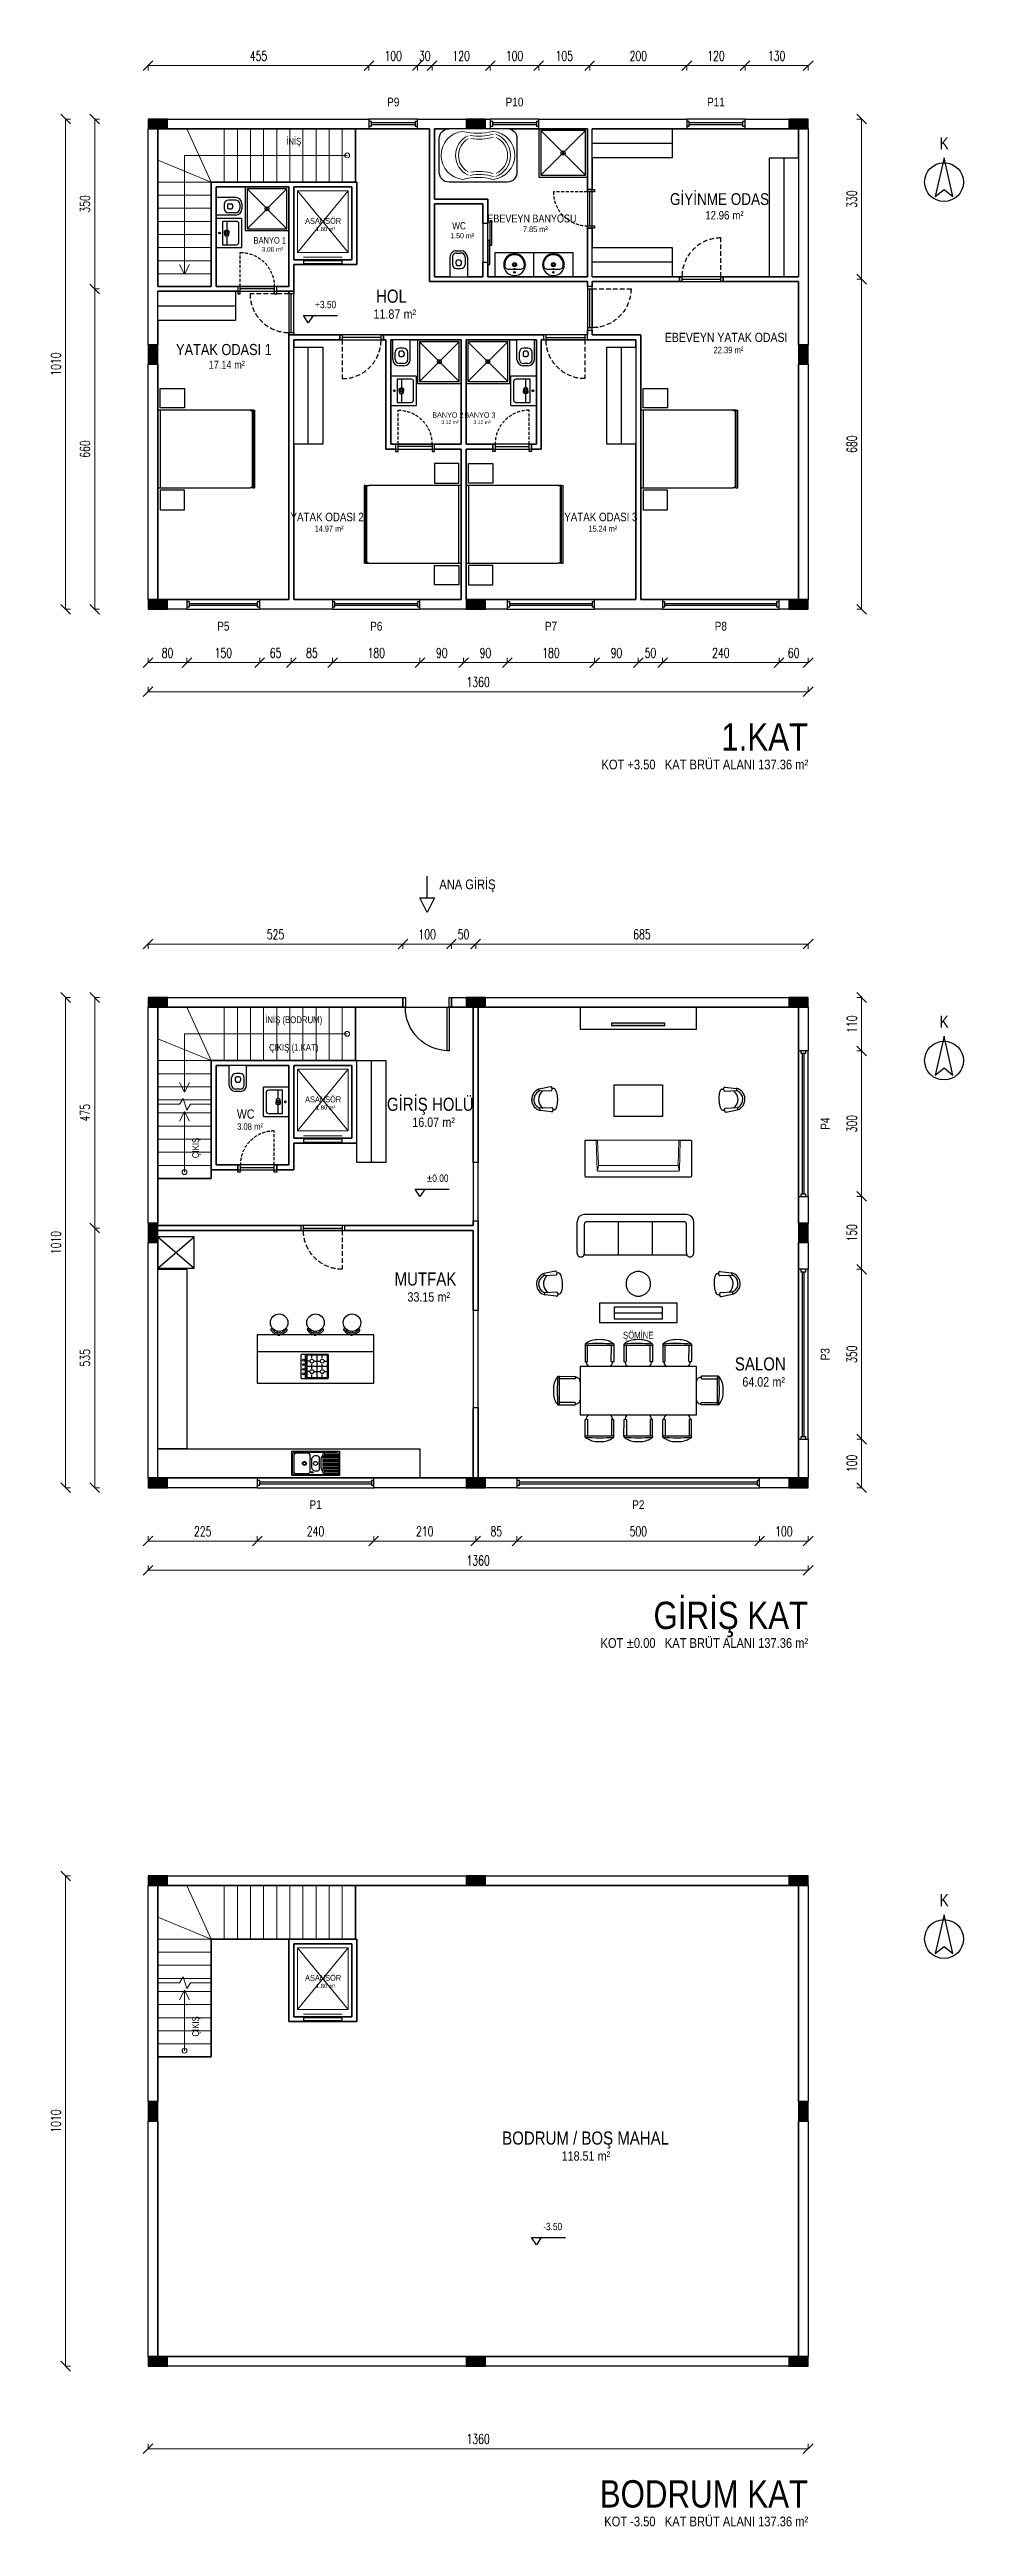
# Model space of a CAD drawing. Header units: centimetres. Extents: x -203 to 1680, y -2140 to 2963.
import ezdxf
from ezdxf.enums import TextEntityAlignment as Align

# ---------------------------------------------------------------- set-up
doc = ezdxf.new("R2010")
doc.units = ezdxf.units.CM
doc.linetypes.add('GC5102G0200$0$HIDDEN', pattern=[9.525, 6.35, -3.175])
doc.layers.get('0').update_dxf_attribs({"color": 5, "lineweight": 0})
doc.layers.add('0_IFC_Area', color=100, linetype='Continuous', plot=False)
for name, color, linetype in [('0_IFC_Dimension', 3, 'Continuous'), ('0_IFC_Elevation_5', 252, 'Continuous'), ('0_IFC_Hatch_Structure', 251, 'Continuous'), ('0_IFC_Room_Text(No)_100', 12, 'Continuous'), ('0_IFC_Stair_Text', 221, 'Continuous'), ('0_IFC_Text_Explanation_100', 231, 'Continuous'), ('0_IFC_Window_Text', 60, 'Continuous'), ('1_IFC_Concrete_Section', 50, 'Continuous'), ('1_IFC_Door', 83, 'Continuous'), ('2_IFC_Handrail', 181, 'Continuous'), ('2_IFC_Wall', 130, 'Continuous'), ('3_IFC_Window', 136, 'Continuous'), ('6_IFC_Furniture', 35, 'Continuous'), ('6_IFC_Furniture_WC', 64, 'Continuous'), ('6_IFC_Furniture_Wetspace', 64, 'Continuous')]:
    doc.layers.add(name, color=color, linetype=linetype)
doc.layers.add('1_IFC_Stair', color=210, linetype='Continuous', lineweight=13)
doc.styles.add('IFC_TEXT', font='ARIALN.TTF')
doc.styles.add('IFC_TEXT_DIM', font='romans.shx', dxfattribs={"width": 0.7})
doc.dimstyles.new('IFC_Dim100', dxfattribs={"dimtxt": 20, "dimasz": 20, "dimexe": 0.00125, "dimexo": 0.000625, "dimgap": 10, "dimtad": 1, "dimrnd": 0.5, "dimzin": 9, "dimtxsty": 'IFC_TEXT_DIM', "dimblk": 'OBLIQUE', "dimcen": -2.5, "dimclrd": 256, "dimclre": 256, "dimclrt": 256, "dimazin": 3, "dimtfac": 1, "dimtix": 1, "dimtmove": 1, "dimatfit": 3, "dimfxl": 10, "dimfxlon": 1, "dimtfillclr": 256, "dimlwd": -1, "dimlwe": 5})

msp = doc.modelspace()

# ---------------------------------------------------------------- texts
at = {"layer": '0_IFC_Stair_Text', "style": 'IFC_TEXT'}
for s, insert, char_height, attachment_point in [('İNİŞ', (300, 2772), 14, 5), ('1.KAT', (1360, 1575), 56.25, 3), ('İNİŞ (BODRUM)', (300, 962), 14, 5), ('ÇIKIŞ (1.KAT)', (300, 905), 14, 5), ('GİRİŞ KAT', (1360, -235), 56.25, 3), ('BODRUM KAT', (1360, -2045), 56.25, 3)]:
    msp.add_mtext(s, dxfattribs=dict(at, insert=insert, char_height=char_height, attachment_point=attachment_point))
at = {"layer": '0_IFC_Stair_Text', "char_height": 14, "attachment_point": 5, "rotation": 90, "style": 'IFC_TEXT'}
for insert in [(100, 700), (100, -1110)]:
    msp.add_mtext('ÇIKIŞ', dxfattribs=dict(at, insert=insert))
at = {"layer": '0_IFC_Text_Explanation_100', "style": 'IFC_TEXT'}
for s, insert, char_height, attachment_point in [('K', (1640, 2770), 25, 5), ('+3.50', (344, 2430), 15, 7), ('KOT +3.50   KAT BRÜT ALANI 137.36 m²', (1360, 1500), 20, 3), ('ANA GİRİŞ', (600, 1240), 20, 4), ('K', (1640, 960), 25, 5), ('±0.00', (574, 630), 15, 7), ('ŞÖMİNE', (1010, 312), 14, 5), ('KOT ±0.00   KAT BRÜT ALANI 137.36 m²', (1360, -310), 20, 3), ('K', (1640, -850), 25, 5), ('-3.50', (814, -1530), 15, 7), ('KOT -3.50   KAT BRÜT ALANI 137.36 m²', (1360, -2120), 20, 3)]:
    msp.add_mtext(s, dxfattribs=dict(at, insert=insert, char_height=char_height, attachment_point=attachment_point))

# ---------------------------------------------------------------- blocks, each defined once
blk = doc.blocks.new('0_IFC_ROOM_TEXT_50')
at = {"layer": '0_IFC_Room_Text(No)_100', "insert": (13.2, -38.5), "char_height": 9.62, "attachment_point": 1, "style": 'IFC_TEXT'}
blk.add_mtext_dynamic_manual_height_columns('m²', width=16.695, gutter_width=6.88, heights=[0], dxfattribs=at)
at = {"layer": '0_IFC_Room_Text(No)_100', "style": 'IFC_TEXT'}
blk.add_attdef('ROOM_NAME', text='', height=13.5, dxfattribs=at).set_placement((0.7, -24.8), align=Align.MIDDLE_CENTER)
blk.add_attdef('AREA', text='', height=9.62, dxfattribs=at).set_placement((9.8, -48.1), align=Align.RIGHT)
at = {"layer": '0_IFC_Text_Explanation_100', "style": 'IFC_TEXT', "flags": 1}
for tag, p in [('DÖŞEME:', (-41.1, -62.8)), ('DUVAR:', (-41.1, -73.9)), ('TAVAN:', (-41.1, -85.2))]:
    blk.add_attdef(tag, p, '', height=7.7, dxfattribs=at)
blk = doc.blocks.new('IFC_ASANSOR_KABIN_120x150')
at = {"layer": '1_IFC_Stair'}
for p, q in [((8, 15), (112, 142)), ((8, 142), (112, 15))]:
    blk.add_line(p, q, dxfattribs=at)
blk.add_lwpolyline([(8, 15), (112, 15), (112, 142), (8, 142)], close=True, dxfattribs=at)
blk.add_lwpolyline([(20, 5), (100, 5)], dxfattribs=at)
blk = doc.blocks.new('_Oblique')
at = {"color": 0, "linetype": 'ByBlock', "lineweight": -2}
blk.add_line((-0.5, -0.5), (0.5, 0.5), dxfattribs=at)
blk = doc.blocks.new('IFC_PENCERE_240')
at = {"layer": '3_IFC_Window'}
for points in [[(0, 20), (240, 20)], [(0, 0), (240, 0)], [(5, 12), (235, 12)], [(5, 8), (235, 8)]]:
    blk.add_lwpolyline(points, dxfattribs=at)
for points in [[(0, 5), (5, 5), (5, 15), (0, 15)], [(235, 5), (240, 5), (240, 15), (235, 15)]]:
    blk.add_lwpolyline(points, close=True, dxfattribs=at)
at = {"layer": '0_IFC_Window_Text', "style": 'IFC_TEXT'}
blk.add_attdef('TİP', text='', height=18, dxfattribs=at).set_placement((120, -35), align=Align.MIDDLE_CENTER)
at = {"layer": '0_IFC_Window_Text', "style": 'IFC_TEXT', "flags": 1}
blk.add_attdef('YUKSEKLIK', text='', height=12, dxfattribs=at).set_placement((120, -60), align=Align.MIDDLE_CENTER)
blk = doc.blocks.new('IFC_PENCERE_500')
at = {"layer": '3_IFC_Window'}
for points in [[(0, 20), (500, 20)], [(0, 0), (500, 0)], [(5, 12), (495, 12)], [(5, 8), (495, 8)]]:
    blk.add_lwpolyline(points, dxfattribs=at)
for points in [[(0, 5), (5, 5), (5, 15), (0, 15)], [(495, 5), (500, 5), (500, 15), (495, 15)]]:
    blk.add_lwpolyline(points, close=True, dxfattribs=at)
at = {"layer": '0_IFC_Window_Text', "style": 'IFC_TEXT'}
blk.add_attdef('TİP', text='', height=18, dxfattribs=at).set_placement((250, -35), align=Align.MIDDLE_CENTER)
at = {"layer": '0_IFC_Window_Text', "style": 'IFC_TEXT', "flags": 1}
blk.add_attdef('YUKSEKLIK', text='', height=12, dxfattribs=at).set_placement((250, -60), align=Align.MIDDLE_CENTER)
blk = doc.blocks.new('IFC_PENCERE_350')
at = {"layer": '3_IFC_Window'}
for points in [[(0, 20), (350, 20)], [(0, 0), (350, 0)], [(5, 12), (345, 12)], [(5, 8), (345, 8)]]:
    blk.add_lwpolyline(points, dxfattribs=at)
for points in [[(0, 5), (5, 5), (5, 15), (0, 15)], [(345, 5), (350, 5), (350, 15), (345, 15)]]:
    blk.add_lwpolyline(points, close=True, dxfattribs=at)
at = {"layer": '0_IFC_Window_Text', "style": 'IFC_TEXT'}
blk.add_attdef('TİP', text='', height=18, dxfattribs=at).set_placement((175, -35), align=Align.MIDDLE_CENTER)
at = {"layer": '0_IFC_Window_Text', "style": 'IFC_TEXT', "flags": 1}
blk.add_attdef('YUKSEKLIK', text='', height=12, dxfattribs=at).set_placement((175, -60), align=Align.MIDDLE_CENTER)
blk = doc.blocks.new('IFC_PENCERE_300')
at = {"layer": '3_IFC_Window'}
for points in [[(0, 20), (300, 20)], [(0, 0), (300, 0)], [(5, 12), (295, 12)], [(5, 8), (295, 8)]]:
    blk.add_lwpolyline(points, dxfattribs=at)
for points in [[(0, 5), (5, 5), (5, 15), (0, 15)], [(295, 5), (300, 5), (300, 15), (295, 15)]]:
    blk.add_lwpolyline(points, close=True, dxfattribs=at)
at = {"layer": '0_IFC_Window_Text', "style": 'IFC_TEXT'}
blk.add_attdef('TİP', text='', height=18, dxfattribs=at).set_placement((150, -35), align=Align.MIDDLE_CENTER)
at = {"layer": '0_IFC_Window_Text', "style": 'IFC_TEXT', "flags": 1}
blk.add_attdef('YUKSEKLIK', text='', height=12, dxfattribs=at).set_placement((150, -60), align=Align.MIDDLE_CENTER)
blk = doc.blocks.new('IFC_DOOR_100')
at = {"layer": '1_IFC_Door'}
for points in [[(-9, 0), (-5, 0), (-5, 90), (-9, 90)], [(-100, -20), (-95, -20), (-95, 0), (-100, 0)], [(-5, -20), (0, -20), (0, 0), (-5, 0)]]:
    blk.add_lwpolyline(points, close=True, dxfattribs=at)
blk.add_lwpolyline([(-5, 0), (-5, 90)], dxfattribs=at)
blk.add_arc((-5, 0), 90, 90, 180, dxfattribs=at)
blk = doc.blocks.new('IFC_DOOR_90')
at = {"layer": '1_IFC_Door', "linetype": 'GC5102G0200$0$HIDDEN', "ltscale": 1.5}
blk.add_lwpolyline([(-5, 0), (-5, 80)], dxfattribs=at)
at = {"layer": '1_IFC_Door'}
for points in [[(-85, 0), (-85, -10), (-90, -10), (-90, 0), (-85, 0)], [(-85, -5), (-5, -5), (-5, 0), (-85, 0)]]:
    blk.add_lwpolyline(points, dxfattribs=at)
blk.add_lwpolyline([(-5, -10), (-5, 0), (0, 0), (0, -10)], close=True, dxfattribs=at)
at = {"layer": '1_IFC_Door', "linetype": 'GC5102G0200$0$HIDDEN', "ltscale": 1.5}
blk.add_arc((-5, 0), 80, 90, 180, dxfattribs=at)
blk = doc.blocks.new('IFC_DOOR_80')
at = {"layer": '1_IFC_Door'}
for points in [[(0, 75), (-15, 75), (-15, 80), (0, 80), (0, 75)], [(-5, 75), (-5, 5), (0, 5), (0, 75)]]:
    blk.add_lwpolyline(points, dxfattribs=at)
blk.add_lwpolyline([(-15, 5), (0, 5), (0, 0), (-15, 0)], close=True, dxfattribs=at)
at = {"layer": '1_IFC_Door', "linetype": 'GC5102G0200$0$HIDDEN'}
blk.add_lwpolyline([(0, 5), (70, 5)], dxfattribs=at)
blk.add_arc((0, 5), 70, 0, 90, dxfattribs=at)
blk = doc.blocks.new('IFC_MUTFAK TEZGAH')
blk.add_wipeout([(0, 0), (0, -60), (200, -60), (200, 0)]).dxf.layer = '6_IFC_Furniture_WC'
at = {"layer": '6_IFC_Furniture_WC'}
blk.add_lwpolyline([(0, 0), (200, 0), (200, -60), (0, -60)], close=True, dxfattribs=at)
blk = doc.blocks.new('IFC_BUZDOLABI_75x65')
at = {"layer": '6_IFC_Furniture_Wetspace'}
for p, q in [((0, 0), (75, 65)), ((0, 65), (75, 0))]:
    blk.add_line(p, q, dxfattribs=at)
blk.add_lwpolyline([(0, 0), (75, 0), (75, 65), (0, 65)], close=True, dxfattribs=at)
blk = doc.blocks.new('IFC_EVYE_1.5')
at = {"layer": '6_IFC_Furniture_WC'}
for p, q in [((-46, -7), (-17.6, -7)), ((-46, -10), (-14.1, -10)), ((-46, -13), (-14.1, -13)), ((-46, -16), (-14.1, -16)), ((-46, -19), (-14.1, -19)), ((-46, -22), (-14.1, -22)), ((-46, -25), (-14.1, -25)), ((-46, -28), (-14.1, -28)), ((-46, -31), (-14.1, -31)), ((-46, -34), (-14.1, -34)), ((-46, -37), (-14.1, -37)), ((-46, -40), (-14.1, -40)), ((-46, -43), (-17.6, -43))]:
    blk.add_line(p, q, dxfattribs=at)
blk.add_lwpolyline([(-49, 0), (49, 0), (49, -50), (-49, -50)], close=True, dxfattribs=at)
for points in [[(-47.5, -43), (-47.5, -7, -0.414214), (-42, -1.5), (42, -1.5, -0.414214), (47.5, -7), (47.5, -43, -0.414214), (42, -48.5), (-42, -48.5, -0.414214)], [(-3.2, -40.5), (0.2, -40.5, 0.414214), (8.2, -32.5), (8.2, -17.5, 0.414214), (0.2, -9.5), (-3.2, -9.5, 0.414214), (-8.2, -14.5), (-8.2, -35.5, 0.414214)], [(40, -4), (16, -4, 0.414214), (11, -9), (11, -41, 0.414214), (16, -46), (40, -46, 0.414214), (45, -41), (45, -9, 0.414214)]]:
    blk.add_lwpolyline(points, format="xyb", close=True, dxfattribs=at)
blk.add_lwpolyline([(-46.6, -46), (-20.6, -46, 0.298595), (-14.2, -41.8), (-11.6, -35.8, 0.102893), (-11, -33), (-11, -17, 0.102893), (-11.6, -14.2), (-14.2, -8.2, 0.298595), (-20.6, -4), (-46.6, -4)], format="xyb", dxfattribs=at)
for centre, radius in [((0, -25), 4), ((7, -6.5), 1.75), ((23, -25), 4), ((23, -25), 3)]:
    blk.add_circle(centre, radius, dxfattribs=at)
blk = doc.blocks.new('IFC_MUTFAK ADA_240x100')
at = {"layer": '6_IFC_Furniture_Wetspace'}
for points in [[(0, 0), (240, 0), (240, 100), (0, 100)], [(0, 0), (240, 0), (240, 65), (0, 65)]]:
    blk.add_lwpolyline(points, close=True, dxfattribs=at)
blk = doc.blocks.new('IFC_OCAK')
at = {"layer": '6_IFC_Furniture_Wetspace'}
for p, q in [((-32.5, -24.1), (-32.5, 24)), ((-31.5, 25), (22.2, 25)), ((-23.8, -25.1), (-23.8, 25)), ((-23.3, -25.1), (-23.3, 25)), ((-21.2, 23), (-21.2, -23)), ((21.2, 23), (-21.2, 23)), ((21.2, 23), (21.2, -23)), ((23.2, 24), (23.2, -24.1)), ((-31.5, -25.1), (22.2, -25.1)), ((-21.2, -23), (21.2, -23))]:
    blk.add_line(p, q, dxfattribs=at)
for points in [[(-16.3, 10.7), (-21.2, 10.7)], [(-10.7, 16.6), (-10.7, 23)], [(-10.7, -4.8), (-10.7, 4.9)], [(-4.8, 10.7), (4.8, 10.7)], [(0, -23), (0, 23)], [(10.7, 16.6), (10.7, 23)], [(10.7, -4.8), (10.7, 4.7)], [(16.7, 10.7), (21.2, 10.7)], [(21.2, -0.2), (-21.2, -0.2)], [(-16.3, -10.7), (-21.2, -10.7)], [(-10.7, -23), (-10.7, -16.6)], [(-4.8, -10.7), (4.8, -10.7)], [(10.7, -23), (10.7, -16.6)], [(16.7, -10.7), (21.2, -10.7)]]:
    blk.add_lwpolyline(points, dxfattribs=at)
for centre, radius in [((-27.9, 12.7), 1.85), ((-27.9, 3.6), 1.85), ((-10.6, 10.7), 4.03), ((10.8, 10.7), 4.03), ((-27.9, -6.1), 1.85), ((-27.9, -15.3), 1.85), ((-10.6, -10.9), 4.03), ((10.7, -10.7), 4.03)]:
    blk.add_circle(centre, radius, dxfattribs=at)
for centre, start, end in [((-31.5, 24), 90, 180), ((22.2, 24), 0, 90), ((-31.5, -24.1), 180, 270), ((22.2, -24.1), 270, 0)]:
    blk.add_arc(centre, 1, start, end, dxfattribs=at)
blk = doc.blocks.new('IFC_BAR TABURESI')
blk.add_wipeout([(-14.5, 10.6), (-15.9, 8.5), (-15.9, 8.5), (-17.2, 5.3), (-17.7, 3.4), (-17.9, 1.4), (-18, 0), (-17.9, -1.5), (-17.6, -3.6), (-17.3, -4.9), (-16.8, -6.5), (-16.1, -8), (-16.1, -8), (-14.8, -10.3), (-14.8, -10.3), (-13.3, -12.1), (-12.1, -13.3), (-12.1, -13.3), (-10.2, -14.8), (-10.2, -14.8), (-8.5, -15.8), (-6.9, -16.6), (-5.2, -17.2), (-3.6, -17.6), (-1.8, -17.9), (0, -18), (0, -18), (2.5, -17.8), (2.5, -17.8), (5.4, -17.2), (5.4, -17.2), (7.7, -16.3), (9, -15.6), (9, -15.6), (11.1, -14.2), (12.3, -13.1), (12.3, -13.1), (14.1, -11.2), (14.1, -11.2), (15.8, -8.6), (15.8, -8.6), (16.9, -6.1), (16.9, -6.1), (17.5, -4.3), (17.8, -2.5), (17.8, -2.5), (18, 0), (18, 0), (17.8, 2.5), (17.6, 3.9), (17.1, 5.6), (16.6, 6.9), (15.9, 8.3), (15.9, 8.3), (14.6, 10.6), (14.6, 10.6), (13.9, 11.5), (13.1, 12.3), (12.5, 12.9), (12.1, 13.3), (10.7, 14.5), (10.3, 14.8), (9.2, 15.5), (8.1, 16.1), (8.1, 16.1), (6.7, 16.7), (5.9, 17), (5.9, 17), (4.5, 17.4), (3.1, 17.7), (2.3, 17.9), (1, 18), (0, 18), (-1, 18), (-1.6, 17.9), (-3, 17.8), (-3.8, 17.6), (-5.1, 17.3), (-6.2, 16.9), (-7.3, 16.5), (-8.3, 16), (-9.1, 15.5), (-10, 15), (-10.9, 14.3), (-11.7, 13.7), (-12.4, 13.1), (-12.9, 12.5), (-14, 11.3)]).dxf.layer = '6_IFC_Furniture'
blk.add_wipeout([(-1.6, 17.9), (-1.9, 21.1), (-1.9, 21.1), (-3.1, 20.9), (-3.7, 20.7), (-4.5, 20.5), (-5.6, 20.2), (-6.7, 19.7), (-7.6, 19.3), (-8.3, 18.9), (-8.9, 18.5), (-8.9, 18.5), (-9.8, 17.9), (-9.8, 17.9), (-10.9, 17), (-10.9, 17), (-11.8, 16.2), (-12.1, 15.9), (-12.5, 15.4), (-12.5, 15.4), (-12.5, 15), (-12.5, 15), (-12.6, 14.8), (-12.6, 14.8), (-12.8, 14.4), (-12.9, 14.2), (-12.9, 14.2), (-13.3, 13.8), (-13.7, 13.5), (-13.7, 13.5), (-14.1, 13.4), (-14.1, 13.4), (-14.9, 13.4), (-15.2, 13.5), (-15.6, 13.7), (-15.6, 13.7), (-15.9, 14), (-16.1, 14.1), (-16.2, 14.3), (-16.4, 14.8), (-16.5, 15), (-16.5, 15.4), (-16.5, 15.7), (-16.4, 16.1), (-16.3, 16.4), (-16.1, 16.6), (-16, 16.8), (-15.9, 16.9), (-15.7, 17.1), (-15.2, 17.3), (-15.2, 17.3), (-15, 17.6), (-14.8, 17.8), (-14.7, 17.9), (-14.3, 18.3), (-14, 18.6), (-13.8, 18.8), (-13.6, 19), (-13.4, 19.1), (-13, 19.5), (-13, 19.5), (-12.6, 19.9), (-12.2, 20.2), (-11.8, 20.5), (-11.3, 20.9), (-10.8, 21.2), (-10.6, 21.4), (-10.3, 21.5), (-9.9, 21.7), (-9.2, 22.2), (-8.9, 22.3), (-8.6, 22.5), (-8.2, 22.6), (-7.9, 22.8), (-7.3, 23), (-6.5, 23.3), (-5.8, 23.6), (-5, 23.8), (-4.4, 23.9), (-3.9, 24), (-3.3, 24.2), (-2.7, 24.2), (-2, 24.3), (-1.3, 24.4), (-1.3, 26.1), (2.8, 26.1), (2.8, 24.3), (2.8, 24.3), (3, 24.2), (3, 24.2), (3.3, 24.2), (3.7, 24.1), (4, 24.1), (4.3, 24), (4.6, 23.9), (4.9, 23.9), (5.3, 23.8), (5.8, 23.6), (6.2, 23.5), (6.8, 23.3), (7.2, 23.2), (7.7, 23), (8.2, 22.8), (8.5, 22.6), (8.9, 22.4), (8.9, 22.4), (9.4, 22.2), (9.4, 22.2), (9.9, 21.9), (10.2, 21.7), (10.6, 21.5), (10.7, 21.4), (11.1, 21.2), (11.4, 21), (11.9, 20.6), (12.2, 20.4), (12.6, 20.1), (13, 19.8), (13.2, 19.6), (13.5, 19.4), (13.9, 19), (14.1, 18.8), (14.3, 18.6), (14.6, 18.2), (14.9, 18), (15.2, 17.7), (15.5, 17.3), (15.7, 17.1), (15.9, 16.8), (16, 16.6), (16.2, 16.3), (16.5, 16.2), (16.8, 16.1), (16.9, 16), (17, 15.9), (17.2, 15.7), (17.3, 15.5), (17.4, 15.3), (17.5, 15.1), (17.6, 14.9), (17.6, 14.7), (17.6, 14.4), (17.6, 14.2), (17.6, 14), (17.5, 13.8), (17.4, 13.5), (17.4, 13.5), (17.2, 13.2), (17.2, 13.2), (17.1, 13.1), (17, 12.9), (17, 12.9), (16.6, 12.7), (16.6, 12.7), (16.4, 12.6), (16.2, 12.5), (16, 12.5), (16, 12.5), (15.6, 12.4), (15.4, 12.4), (15.3, 12.5), (15.1, 12.5), (14.8, 12.6), (14.5, 12.8), (14.5, 12.8), (14.2, 13), (14.2, 13), (14, 13.3), (13.8, 13.6), (13.7, 13.7), (13.7, 14), (13.6, 14.1), (13.6, 14.4), (13.4, 14.7), (13.4, 14.7), (12.9, 15.3), (12.6, 15.6), (12.4, 15.9), (12, 16.2), (12, 16.2), (11.8, 16.5), (11.8, 16.5), (11.3, 17), (11.1, 17.1), (10.8, 17.4), (10.2, 17.8), (9.9, 18), (9.6, 18.3), (9.4, 18.4), (9.1, 18.6), (8.8, 18.8), (8.5, 19), (8.2, 19.1), (7.7, 19.4), (7.3, 19.6), (7, 19.7), (6.7, 19.8), (6.3, 20), (5.7, 20.2), (5.4, 20.3), (4.9, 20.5), (4.2, 20.7), (4.2, 20.7), (3.6, 20.8), (3.1, 17.7), (2.9, 17.8), (2.7, 17.8), (2.3, 17.9), (2.2, 17.9), (2.1, 17.9), (1.7, 17.9), (1.7, 17.9), (1.3, 17.9), (1, 18), (0.8, 18), (0.5, 18), (0, 18), (0, 18), (-0.3, 18), (-0.5, 18), (-0.9, 18)]).dxf.layer = '6_IFC_Furniture'
at = {"layer": '6_IFC_Furniture'}
for p, q in [((-1.9, 21.1), (-1.6, 17.9)), ((-1.3, 24.4), (-1.3, 26.1)), ((2.8, 26.1), (-1.3, 26.1)), ((2.8, 24.3), (2.8, 26.1)), ((3.6, 20.8), (3.1, 17.7))]:
    blk.add_line(p, q, dxfattribs=at)
blk.add_circle((0, 0), 18, dxfattribs=at)
for centre, radius, start, end in [((-14.5, 15.4), 2.01, 110.7405, 0.7528), ((0.1, 4.4), 20, 36.5122, 140.0778), ((0.1, 4.4), 16.8, 36.5122, 138.9658), ((15.6, 14.4), 2.01, 181.0303, 71.9941)]:
    blk.add_arc(centre, radius, start, end, dxfattribs=at)
blk = doc.blocks.new('IFC_KLOZET')
blk.add_wipeout([(-18, 0), (18, 0), (18, -40.4), (18, -40.4), (18, -41.3), (17.9, -41.8), (17.6, -43.5), (16.5, -46.3), (15.2, -48.4), (14.5, -49.2), (14.2, -49.5), (12.9, -50.6), (12.2, -51.2), (11.5, -51.6), (10, -52.3), (8.7, -52.8), (7.6, -53.1), (6.8, -53.2), (6.2, -53.3), (5.3, -53.3), (-5, -53.4), (-6.5, -53.3), (-7.8, -53), (-9.5, -52.5), (-10, -52.3), (-11, -51.9), (-12, -51.3), (-13.4, -50.2), (-13.7, -50), (-14.2, -49.5), (-15.1, -48.5), (-16, -47.2), (-17, -45), (-17.5, -43.7), (-17.8, -42.5), (-17.9, -41.3), (-18, -40.4)]).dxf.layer = '6_IFC_Furniture_WC'
at = {"layer": '6_IFC_Furniture_WC'}
for p, q in [((-18, -40.4), (-18, 0)), ((18, -40.4), (18, 0)), ((-13, -40.4), (-13, -25.4)), ((-5.4, -26.5), (-5.4, -31.3)), ((4.5, -16.9), (-4.5, -16.9)), ((4.5, -48.9), (-4.5, -48.9)), ((2.4, -23.5), (-2.4, -23.5)), ((-2.4, -34.3), (2.4, -34.3)), ((5.4, -26.5), (5.4, -31.3)), ((13, -40.4), (13, -25.4)), ((5, -53.4), (-5, -53.4))]:
    blk.add_line(p, q, dxfattribs=at)
blk.add_lwpolyline([(18, 0), (-18, 0)], dxfattribs=at)
for centre, radius, start, end in [((-5, -40.4), 13, 180, 270), ((-4.5, -25.4), 8.5, 90, 180), ((-4.5, -40.4), 8.5, 180, 270), ((-2.4, -26.5), 3, 90, 180), ((-2.4, -31.3), 3, 180, 270), ((2.4, -26.5), 3, 0, 90), ((2.4, -31.3), 3, 270, 0), ((4.5, -25.4), 8.5, 0, 90), ((4.5, -40.4), 8.5, 270, 0), ((5, -40.4), 13, 270, 0)]:
    blk.add_arc(centre, radius, start, end, dxfattribs=at)
blk = doc.blocks.new('IFC_VITRA_DOLAPLI LAVABO_53X60')
blk.add_wipeout([(-30, 0), (-30, -52), (-29.9, -52.4), (-29.7, -52.7), (-29.4, -52.9), (-29, -53), (29, -53), (29.4, -52.9), (29.7, -52.7), (29.9, -52.4), (30, -52), (30, 0)])
at = {"layer": '6_IFC_Furniture_Wetspace'}
for points in [[(30, 0), (-30, 0), (-30, -52, 0.414214), (-29, -53), (29, -53, 0.414214), (30, -52)], [(24, -13), (-24, -13), (-24, -42, 0.414214), (-19, -47), (19, -47, 0.414214), (24, -42)]]:
    blk.add_lwpolyline(points, format="xyb", close=True, dxfattribs=at)
for points in [[(-6, -22), (-24, -22)], [(24, -22), (6, -22)]]:
    blk.add_lwpolyline(points, dxfattribs=at)
for centre, radius in [((0, -22), 3.72), ((0, -22), 2.3), ((0, -7.2), 1.75)]:
    blk.add_circle(centre, radius, dxfattribs=at)
for points, knots in [([(0, -17.5), (-0.1, -17.5), (-0.2, -17.5), (-0.4, -17.5), (-0.6, -17.5), (-0.8, -17.5), (-1.2, -17.5), (-1.6, -17.5), (-2, -17.6), (-2.3, -17.6), (-2.5, -17.6), (-2.8, -17.6), (-3.2, -17.7), (-3.7, -17.8), (-4.2, -18), (-4.7, -18.3), (-5, -18.5), (-5.2, -18.8), (-5.4, -19), (-5.5, -19.3), (-5.6, -19.4), (-5.6, -19.5), (-5.7, -19.6), (-5.7, -19.7), (-5.8, -19.9), (-5.9, -20.3), (-5.9, -20.6), (-5.9, -20.8), (-5.9, -21), (-6, -21.1), (-6, -21.3), (-6, -21.5), (-6, -21.7), (-6, -21.8), (-6, -21.8), (-6, -21.8), (-6, -21.8), (-6, -21.8), (-6, -21.9), (-6, -21.9), (-6, -22)], [0, 0, 0, 0, 0.021235, 0.044398, 0.069488, 0.096503, 0.125441, 0.188156, 0.250809, 0.259174, 0.280971, 0.316202, 0.364758, 0.426426, 0.501333, 0.553318, 0.599123, 0.639049, 0.672981, 0.700865, 0.722699, 0.738482, 0.748226, 0.751949, 0.775963, 0.817208, 0.875651, 0.891156, 0.906586, 0.916856, 0.937593, 0.967865, 0.988685, 1, 1, 1, 1, 1, 1, 1.023802, 1.023802, 1.023802, 1.023802]), ([(-6, -22), (-6, -22), (-6, -22.1), (-6, -22.2), (-6, -22.3), (-6, -22.4), (-6, -22.5), (-6, -22.7), (-6, -22.8), (-6, -22.9), (-6, -23), (-5.9, -23.1), (-5.9, -23.2), (-5.9, -23.3), (-5.9, -23.4), (-5.9, -23.5), (-5.9, -23.7), (-5.8, -23.8), (-5.8, -23.9), (-5.8, -24), (-5.8, -24.1), (-5.7, -24.2), (-5.7, -24.3), (-5.6, -24.4), (-5.6, -24.5), (-5.6, -24.6), (-5.5, -24.7), (-5.5, -24.8), (-5.4, -24.9), (-5.3, -25), (-5.3, -25.1), (-5.2, -25.2), (-5.1, -25.3), (-5.1, -25.3), (-5, -25.4), (-4.9, -25.5), (-4.8, -25.6), (-4.7, -25.7), (-4.6, -25.7), (-4.6, -25.8), (-4.5, -25.8), (-4.3, -26), (-4, -26.1), (-3.5, -26.2), (-3.1, -26.3), (-2.7, -26.4), (-2.3, -26.4), (-2, -26.5), (-1.7, -26.5), (-1.4, -26.5), (-1.1, -26.5), (-0.8, -26.5), (-0.5, -26.5), (-0.3, -26.5), (-0.1, -26.5), (0, -26.5)], [0, 0, 0, 0, 0.012444, 0.024892, 0.037346, 0.049806, 0.062275, 0.074753, 0.087243, 0.099746, 0.112263, 0.124797, 0.137337, 0.149865, 0.16238, 0.174881, 0.187369, 0.199846, 0.212314, 0.224778, 0.237244, 0.249718, 0.26221, 0.274722, 0.287247, 0.29978, 0.312317, 0.324853, 0.337387, 0.349918, 0.362445, 0.374971, 0.387495, 0.400014, 0.412535, 0.42506, 0.437593, 0.450138, 0.462698, 0.475277, 0.487876, 0.500499, 0.550584, 0.600352, 0.650378, 0.700398, 0.750338, 0.771026, 0.812724, 0.849295, 0.875117, 0.910268, 0.942798, 0.972708, 1, 1, 1, 1]), ([(0, -17.5), (0.1, -17.5), (0.2, -17.5), (0.3, -17.5), (0.5, -17.5), (0.6, -17.5), (0.8, -17.5), (0.9, -17.5), (1.1, -17.5), (1.4, -17.5), (1.6, -17.5), (1.9, -17.6), (2.2, -17.6), (2.4, -17.6), (2.7, -17.6), (3, -17.6), (3.3, -17.7), (3.7, -17.8), (4, -17.9), (4.3, -18.1), (4.5, -18.2), (4.8, -18.4), (5.1, -18.7), (5.4, -19.1), (5.6, -19.4), (5.7, -19.7), (5.8, -19.9), (5.8, -20.2), (5.9, -20.5), (5.9, -20.7), (5.9, -20.9), (6, -21.1), (6, -21.3), (6, -21.4), (6, -21.6), (6, -21.7), (6, -21.8)], [0, 0, 0, 0, 0.019433, 0.03836, 0.056783, 0.074702, 0.092116, 0.109028, 0.125437, 0.156951, 0.188127, 0.220468, 0.250803, 0.282181, 0.313591, 0.341056, 0.376316, 0.438776, 0.469086, 0.501412, 0.532849, 0.564147, 0.626696, 0.689351, 0.72066, 0.751939, 0.784968, 0.813934, 0.845062, 0.875656, 0.906589, 0.922198, 0.937595, 0.954891, 0.975694, 1, 1, 1, 1]), ([(6, -22), (6, -22), (6, -22.1), (6, -22.2), (6, -22.3), (6, -22.4), (6, -22.6), (6, -22.7), (6, -22.8), (6, -23), (5.9, -23.2), (5.9, -23.4), (5.9, -23.7), (5.8, -23.9), (5.7, -24.2), (5.6, -24.5), (5.5, -24.7), (5.4, -25), (5.2, -25.2), (5, -25.4), (4.8, -25.6), (4.6, -25.8), (4.4, -25.9), (4.2, -26), (4, -26.1), (3.8, -26.2), (3.6, -26.2), (3.3, -26.3), (3.1, -26.3), (2.8, -26.4), (2.5, -26.4), (2.2, -26.4), (1.9, -26.5), (1.5, -26.5), (1.2, -26.5), (0.8, -26.5), (0.5, -26.5), (0.2, -26.5), (0.1, -26.5), (0, -26.5)], [0, 0, 0, 0, 0.012738, 0.0254592, 0.0380319, 0.0504141, 0.0626611, 0.0785725, 0.0939756, 0.107516, 0.1253075, 0.1579839, 0.1878028, 0.2175004, 0.2500399, 0.2812608, 0.3125508, 0.3438375, 0.3750933, 0.406479, 0.4378604, 0.4690727, 0.5004263, 0.5317664, 0.5473528, 0.5629141, 0.5938672, 0.6252488, 0.6554004, 0.6878107, 0.7190947, 0.7503345, 0.7897089, 0.8312873, 0.8751152, 0.9042351, 0.9375349, 0.9789235, 1, 1, 1, 1])]:
    blk.add_open_spline(points, degree=3, knots=knots, dxfattribs=at)
blk = doc.blocks.new('IFC_WARDROBE')
blk.add_wipeout([(0, 0), (100, 0), (100, -60), (0, -60)]).dxf.layer = '6_IFC_Furniture'
at = {"layer": '6_IFC_Furniture', "transparency": 33554687}
blk.add_lwpolyline([(100, 0), (100, -60), (0, -60), (0, 0)], close=True, dxfattribs=at)
blk.add_lwpolyline([(0, -30), (100, -30)], dxfattribs=at)
blk = doc.blocks.new('IFC_TV UNITESI_240x45')
at = {"layer": '6_IFC_Furniture'}
blk.add_lwpolyline([(0, 0), (240, 0), (240, 45), (0, 45)], close=True, dxfattribs=at)
blk = doc.blocks.new('IFC_TV')
blk.add_wipeout([(0, 0), (110, 0), (110, 5), (0, 5)]).dxf.layer = '6_IFC_Furniture'
at = {"layer": '0_IFC_Elevation_5', "true_color": 0xa8a8a8}
h = blk.add_hatch(color=253, dxfattribs=at)
h.dxf.hatch_style = 1
h.paths.add_polyline_path([(110, 0), (110, 5), (0, 5), (0, 0)])
at = {"layer": '6_IFC_Furniture', "linetype": 'ByBlock', "transparency": 33554687}
blk.add_lwpolyline([(110, 0), (110, 5), (0, 5), (0, 0)], close=True, dxfattribs=at)
blk = doc.blocks.new('cube kanepe 220x761')
blk.add_wipeout([(110, -74.5), (110, -1.5), (109.9, -1.1), (109.9, -1.1), (109.6, -0.4), (109.1, -0.1), (108.5, 0), (-108.5, 0), (-109.1, -0.1), (-109.1, -0.1), (-109.6, -0.4), (-109.9, -0.9), (-110, -1.5), (-110, -74.5), (-110, -74.8), (-109.9, -75.1), (-109.6, -75.6), (-109.6, -75.6), (-109.6, -75.6), (-109.3, -75.8), (-108.5, -76), (108.5, -76), (108.9, -75.9), (109.1, -75.9), (109.3, -75.8), (109.5, -75.6), (109.7, -75.4), (109.8, -75.3), (109.8, -75.2), (109.9, -74.9)]).dxf.layer = '6_IFC_Furniture'
at = {"layer": '6_IFC_Furniture', "lineweight": 9}
for p, q in [((-109.5, -1.5), (-109.5, -74.5)), ((108.5, -0.5), (-108.5, -0.5)), ((-86.6, -75.5), (-84.8, -13.5)), ((-81.9, -24.4), (-84.3, -12.4)), ((-83.8, -75.5), (-82.3, -25.5)), ((81.9, -24.4), (84.3, -12.4)), ((83.8, -75.5), (82.3, -25.5)), ((86.6, -75.5), (84.8, -13.5)), ((109.5, -74.5), (109.5, -1.5)), ((109.5, -1.5), (109.5, -74.5)), ((-108.5, -75.5), (-83.8, -75.5)), ((108.5, -75.5), (83.8, -75.5))]:
    blk.add_line(p, q, dxfattribs=at)
at = {"layer": '6_IFC_Furniture', "lineweight": 9, "flags": 128}
for points in [[(108.5, 0), (-108.5, 0)], [(-110, -1.5), (-110, -74.5)], [(-83.3, -12), (83.3, -12)], [(-80.8, -24), (80.8, -24)], [(110, -74.5), (110, -1.5)], [(110, -1.5), (110, -74.5)], [(-108.5, -76), (108.5, -76)]]:
    blk.add_lwpolyline(points, dxfattribs=at)
at = {"layer": '6_IFC_Furniture', "lineweight": 9, "extrusion": (0, 0, -1)}
for centre, radius, start, end in [((108.5, -1.5), 1.5, 0, 90), ((108.5, -1.5), 1, 0, 90), ((83.3, -13.5), 1.5, 1.6523, 90), ((80.8, -25.5), 1.5, 1.6523, 90), ((108.5, -74.5), 1.5, 270, 0), ((108.5, -74.5), 1, 270, 0), ((-83.8, -75.7), 0.251, 272.8139, 83.8815)]:
    blk.add_arc(centre, radius, start, end, dxfattribs=at)
at = {"layer": '6_IFC_Furniture', "lineweight": 9}
for centre, radius, start, end in [((108.5, -1.5), 1.5, 0, 90), ((108.5, -1.5), 1.5, 0, 90), ((80.8, -25.5), 1.5, 1.6523, 90), ((83.3, -13.5), 1.5, 1.6523, 90), ((108.5, -1.5), 1, 0, 90), ((108.5, -1.5), 1, 0, 90), ((-83.8, -75.7), 0.251, 272.8139, 83.8815), ((108.5, -74.5), 1.5, 270, 0), ((108.5, -74.5), 1, 270, 0), ((108.5, -74.5), 1.5, 270, 0), ((108.5, -74.5), 1, 270, 0)]:
    blk.add_arc(centre, radius, start, end, dxfattribs=at)
blk = doc.blocks.new('IFC_KOLTUK TEKLI')
blk.add_wipeout([(-41.8, 25.5), (-17.7, 22.7), (-16.4, 22.3), (-15, 21.9), (-13.3, 21.1), (-11.7, 20.3), (-10, 19.2), (-8.5, 18.1), (-6.7, 16.4), (-5.8, 15.3), (-4, 13), (-2.7, 10.8), (-1.8, 8.6), (-0.8, 5.4), (-0.3, 2), (-0.3, -1.8), (-1.2, -6.1), (-2.2, -8.9), (-4.2, -12.5), (-5.9, -14.8), (-8.3, -17.1), (-10.4, -18.8), (-14.1, -20.8), (-15.8, -21.4), (-18.9, -22.1), (-23.4, -23), (-28.4, -24), (-39.7, -26.2), (-40.4, -26.1), (-41.1, -25.8), (-41.5, -25.3), (-41.9, -24.6), (-42, -22.3), (-42, -22.3), (-45.6, -22.5), (-46.8, -22.3), (-47.9, -21.5), (-48.5, -20.9), (-49.6, -19.4), (-50.1, -18.5), (-50.6, -17.4), (-51.1, -16.3), (-51.5, -15), (-52.2, -12.9), (-52.7, -10.9), (-53.1, -8.6), (-53.4, -6.8), (-53.7, -4.4), (-53.8, -1.9), (-53.9, -0.2), (-54, 2.5), (-53.8, 5.8), (-53.7, 7.4), (-53.4, 9.7), (-52.9, 12.7), (-52.4, 14.6), (-51.6, 16.8), (-51, 18.1), (-50.2, 19.7), (-49, 20.6), (-47.5, 21.2), (-45.1, 21.3), (-43.9, 21.4), (-44, 23.2), (-43.9, 23.8), (-43.8, 24.2), (-43.7, 24.4), (-43.3, 24.8), (-42.5, 25.3)]).dxf.layer = '6_IFC_Furniture'
at = {"layer": '6_IFC_Furniture'}
for p, q in [((-47.5, 21.2), (-43.9, 21.4)), ((-43.8, 18.7), (-44, 23.1)), ((-42, 17.1), (-16.9, 18.2)), ((-41.5, 25.4), (-17.7, 22.7)), ((-17.6, 21), (-17.6, 19.9)), ((-45.6, -22.5), (-42, -22.3)), ((-42, -24.1), (-42.1, -19.7)), ((-40.5, -17.9), (-15.3, -16.8)), ((-39.3, -26.2), (-15.8, -21.4)), ((-15.9, -18.6), (-15.9, -19.7))]:
    blk.add_line(p, q, dxfattribs=at)
blk.add_lwpolyline([(-47.5, 21.2), (-48.6, 20.9), (-49.7, 20), (-50.7, 18.7), (-51.6, 16.8), (-52.4, 14.6), (-53.1, 11.9), (-53.5, 9), (-53.8, 5.8), (-54, 2.5), (-53.9, -1), (-53.7, -4.4), (-53.3, -7.7), (-52.7, -10.9), (-51.9, -13.8), (-51.1, -16.3), (-50.1, -18.5), (-49, -20.3), (-47.9, -21.5), (-46.8, -22.3), (-45.6, -22.5)], dxfattribs=at)
for centre, radius, start, end in [((-41.8, 23.2), 2.24, 83.5321, 182.491), ((-42.1, 18.8), 1.75, 182.491, 272.491), ((-36.4, -0.2), 21.9, 309.3609, 55.6211), ((-23.3, 0.4), 23.1, 289.0213, 75.9607), ((-16.4, 21), 1.25, 71.4892, 182.491), ((-14.9, 20), 2.65, 182.491, 246.9129), ((-23.3, 0.4), 18.7, 298.0691, 66.9129), ((-40.4, -19.6), 1.75, 92.491, 182.491), ((-39.7, -24), 2.24, 182.491, 281.4499), ((-13.3, -18.5), 2.65, 118.0691, 182.491), ((-14.6, -19.6), 1.25, 182.491, 293.4929)]:
    blk.add_arc(centre, radius, start, end, dxfattribs=at)
blk = doc.blocks.new('IFC_COFFE TABLE 2')
blk.add_wipeout([(0, 0), (100, 0), (100, -65), (0, -65)]).dxf.layer = '6_IFC_Furniture'
at = {"layer": '6_IFC_Furniture', "transparency": 33554687}
blk.add_lwpolyline([(0, -65), (0, 0), (100, 0), (100, -65)], close=True, dxfattribs=at)
blk = doc.blocks.new('IFC_KOLTUK 3LU')
blk.add_wipeout([(-93, 134.1), (-93, -105.9), (-5.5, -105.9), (-5.5, 134.1)]).dxf.layer = '6_IFC_Furniture'
at = {"layer": '6_IFC_Furniture'}
for p, q in [((-93, 119.1), (-93, -90.9)), ((-13, 134.1), (-78, 134.1)), ((-78, 114.1), (-78, -85.9)), ((-13, 119.1), (-73, 119.1)), ((-10, -91.6), (-10, 119.7)), ((-10, 49.1), (-78, 49.1)), ((-10, -20.9), (-78, -20.9)), ((-13, -90.9), (-73, -90.9)), ((-13, -105.9), (-78, -105.9))]:
    blk.add_line(p, q, dxfattribs=at)
for centre, radius, start, end in [((-78, 119.1), 15, 90, 180), ((-73, 114.1), 5, 90, 180), ((-13, 126.6), 7.5, 270, 90), ((-78, -90.9), 15, 180, 270), ((-73, -85.9), 5, 180, 270), ((-13, -98.4), 7.5, 270, 90)]:
    blk.add_arc(centre, radius, start, end, dxfattribs=at)
blk = doc.blocks.new('IFC_COFFE TABLE')
at = {"transparency": 33554687}
blk.add_wipeout([(1.6, -25.3), (3.2, -25.1), (4.8, -24.9), (6.3, -24.5), (7.8, -24.1), (9.3, -23.5), (10.8, -22.9), (12.2, -22.2), (13.6, -21.4), (14.9, -20.5), (16.2, -19.5), (17.4, -18.5), (18.5, -17.3), (19.5, -16.1), (20.5, -14.9), (21.4, -13.6), (22.2, -12.2), (22.9, -10.8), (23.6, -9.3), (24.1, -7.8), (24.5, -6.3), (24.9, -4.7), (25.1, -3.2), (25.3, -1.6), (25.3, 0), (25.3, 1.6), (25.1, 3.2), (24.9, 4.8), (24.5, 6.3), (24.1, 7.8), (23.5, 9.3), (22.9, 10.8), (22.2, 12.2), (21.4, 13.6), (20.5, 14.9), (19.5, 16.2), (18.5, 17.4), (17.3, 18.5), (16.1, 19.5), (14.9, 20.5), (13.6, 21.4), (12.2, 22.2), (10.8, 22.9), (9.3, 23.6), (7.8, 24.1), (6.3, 24.5), (4.7, 24.9), (3.2, 25.1), (1.6, 25.3), (0, 25.3), (-1.6, 25.3), (-3.2, 25.1), (-4.8, 24.9), (-6.3, 24.5), (-7.8, 24.1), (-9.3, 23.5), (-10.8, 22.9), (-12.2, 22.2), (-13.6, 21.4), (-14.9, 20.5), (-16.2, 19.5), (-17.4, 18.5), (-18.5, 17.3), (-19.5, 16.1), (-20.5, 14.9), (-21.4, 13.6), (-22.2, 12.2), (-22.9, 10.8), (-23.6, 9.3), (-24.1, 7.8), (-24.5, 6.3), (-24.9, 4.7), (-25.1, 3.2), (-25.3, 1.6), (-25.3, 0), (-25.3, -1.6), (-25.1, -3.2), (-24.9, -4.8), (-24.5, -6.3), (-24.1, -7.8), (-23.5, -9.3), (-22.9, -10.8), (-22.2, -12.2), (-21.4, -13.6), (-20.5, -14.9), (-19.5, -16.2), (-18.5, -17.4), (-17.3, -18.5), (-16.1, -19.5), (-14.9, -20.5), (-13.6, -21.4), (-12.2, -22.2), (-10.8, -22.9), (-9.3, -23.6), (-7.8, -24.1), (-6.3, -24.5), (-4.7, -24.9), (-3.2, -25.1), (-1.6, -25.3), (0, -25.3)], dxfattribs=at).dxf.layer = '6_IFC_Furniture'
at = {"layer": '6_IFC_Furniture', "transparency": 33554687}
blk.add_lwpolyline([(1.6, -25.3), (3.2, -25.1), (4.8, -24.9), (6.3, -24.5), (7.8, -24.1), (9.3, -23.5), (10.8, -22.9), (12.2, -22.2), (13.6, -21.4), (14.9, -20.5), (16.2, -19.5), (17.4, -18.5), (18.5, -17.3), (19.5, -16.1), (20.5, -14.9), (21.4, -13.6), (22.2, -12.2), (22.9, -10.8), (23.6, -9.3), (24.1, -7.8), (24.5, -6.3), (24.9, -4.7), (25.1, -3.2), (25.3, -1.6), (25.3, 0), (25.3, 1.6), (25.1, 3.2), (24.9, 4.8), (24.5, 6.3), (24.1, 7.8), (23.5, 9.3), (22.9, 10.8), (22.2, 12.2), (21.4, 13.6), (20.5, 14.9), (19.5, 16.2), (18.5, 17.4), (17.3, 18.5), (16.1, 19.5), (14.9, 20.5), (13.6, 21.4), (12.2, 22.2), (10.8, 22.9), (9.3, 23.6), (7.8, 24.1), (6.3, 24.5), (4.7, 24.9), (3.2, 25.1), (1.6, 25.3), (0, 25.3), (-1.6, 25.3), (-3.2, 25.1), (-4.8, 24.9), (-6.3, 24.5), (-7.8, 24.1), (-9.3, 23.5), (-10.8, 22.9), (-12.2, 22.2), (-13.6, 21.4), (-14.9, 20.5), (-16.2, 19.5), (-17.4, 18.5), (-18.5, 17.3), (-19.5, 16.1), (-20.5, 14.9), (-21.4, 13.6), (-22.2, 12.2), (-22.9, 10.8), (-23.6, 9.3), (-24.1, 7.8), (-24.5, 6.3), (-24.9, 4.7), (-25.1, 3.2), (-25.3, 1.6), (-25.3, 0), (-25.3, -1.6), (-25.1, -3.2), (-24.9, -4.8), (-24.5, -6.3), (-24.1, -7.8), (-23.5, -9.3), (-22.9, -10.8), (-22.2, -12.2), (-21.4, -13.6), (-20.5, -14.9), (-19.5, -16.2), (-18.5, -17.4), (-17.3, -18.5), (-16.1, -19.5), (-14.9, -20.5), (-13.6, -21.4), (-12.2, -22.2), (-10.8, -22.9), (-9.3, -23.6), (-7.8, -24.1), (-6.3, -24.5), (-4.7, -24.9), (-3.2, -25.1), (-1.6, -25.3), (0, -25.3)], close=True, dxfattribs=at)
blk = doc.blocks.new('IFC_SOMINE_160x40')
at = {"layer": '6_IFC_Furniture'}
blk.add_line((30, 20), (130, 20), dxfattribs=at)
for points in [[(0, 0), (160, 0), (160, 40), (0, 40)], [(30, 8), (130, 8), (130, 32), (30, 32)]]:
    blk.add_lwpolyline(points, close=True, dxfattribs=at)
blk = doc.blocks.new('IFC_SAND2')
blk.add_wipeout([(-19, 0), (19, 0), (22.5, -0.8), (22.5, -0.8), (24.7, -2.4), (25.4, -3.2), (26.2, -4.4), (26.2, -4.4), (26.8, -6.1), (26.9, -6.9), (27, -8.1), (27, -9.3), (28.1, -9.3), (28.5, -9.4), (29.2, -9.8), (29.2, -9.8), (29.2, -9.8), (29.5, -10.3), (29.6, -10.9), (29.5, -44.2), (29.5, -44.2), (29.6, -44.4), (29.6, -44.4), (29.7, -44.7), (29.8, -44.9), (29.8, -45), (29.8, -45.3), (29.8, -45.3), (29.6, -45.6), (29.5, -45.8), (29.4, -45.9), (26.9, -47.9), (26.1, -48.4), (23.8, -49.8), (21.1, -51.3), (19.4, -52.1), (17.3, -52.9), (15.2, -53.5), (13.5, -54), (10.2, -54.6), (7.9, -54.8), (5.1, -55), (2.5, -54.9), (0, -54.9), (0, -54.9), (-2.9, -54.9), (-4.2, -54.9), (-6, -54.9), (-7.5, -54.8), (-9.3, -54.7), (-12.2, -54.2), (-14.6, -53.6), (-16.4, -53.1), (-18.5, -52.3), (-21.6, -50.9), (-22.5, -50.5), (-27.2, -47.5), (-29.4, -45.7), (-29.7, -44.3), (-29.5, -44), (-29.4, -10.7), (-29.4, -10.7), (-29.3, -10.2), (-29.3, -10.2), (-28.9, -9.6), (-28.9, -9.6), (-28.5, -9.3), (-28.5, -9.3), (-27.8, -9.1), (-27, -9.1), (-27, -8.7), (-27, -8.7), (-27, -8.1), (-27, -7.1), (-26.9, -6.7), (-26.7, -5.9), (-26.5, -5.2), (-26.1, -4.4), (-25.8, -3.8), (-25.5, -3.4), (-25, -2.7), (-24.3, -2), (-23.6, -1.5), (-22.9, -1.1), (-22.7, -0.9), (-21.3, -0.3), (-19.8, 0)]).dxf.layer = '6_IFC_Furniture'
at = {"layer": '6_IFC_Furniture'}
for p, q in [((-29.4, -45.7), (-29.7, -44.3)), ((-27.5, -42.9), (27.5, -43.1)), ((-27, -9.3), (-27, -8.1)), ((-19, 0), (19, 0)), ((27, -9.3), (27, -8.1)), ((-6, -54.9), (5.9, -55))]:
    blk.add_line(p, q, dxfattribs=at)
for points in [[(-29.5, -44), (-29.4, -10.7, -0.414214), (-27.8, -9.1), (-26, -9.1, -0.414214), (-24.4, -10.7), (-24.5, -42.9)], [(29.5, -44.2), (29.6, -10.9, 0.414214), (28.1, -9.3), (26.2, -9.3, 0.414214), (24.6, -10.9), (24.5, -43.1)]]:
    blk.add_lwpolyline(points, format="xyb", dxfattribs=at)
for centre, radius, start, end in [((-27.5, -45.3), 2.39, 89.8015, 157.1315), ((1.1, 277.2), 324.3, 264.6038, 274.9992), ((-4.7, -17.2), 37.7, 229.0749, 268.0364), ((-19, -8.1), 8.07, 90.1985, 180.1985), ((4.9, -17.2), 37.7, 271.5666, 310.528), ((19, -8.1), 8.07, 359.8015, 89.8015), ((27.5, -45.5), 2.39, 22.4715, 89.8015), ((28.6, -45), 1.2, 310.528, 22.4715)]:
    blk.add_arc(centre, radius, start, end, dxfattribs=at)
blk = doc.blocks.new('IFC_YEMEK MASASI_240x100_8K')
at = {"layer": '6_IFC_Furniture'}
blk.add_lwpolyline([(0, 0), (240, 0), (240, 100), (0, 100)], close=True, dxfattribs=at)
at = {"rotation": 180}
blk.add_blockref('IFC_SAND2', (40, 100), dxfattribs=at)
blk.add_blockref('IFC_SAND2', (40, 0))
for p, rotation in [((120, 100), 180), ((0, 50), 270)]:
    blk.add_blockref('IFC_SAND2', p, dxfattribs=dict(rotation=rotation))
blk.add_blockref('IFC_SAND2', (120, 0))
blk.add_blockref('IFC_SAND2', (200, 100), dxfattribs=at)
blk.add_blockref('IFC_SAND2', (200, 0))
at = {"rotation": 90}
blk.add_blockref('IFC_SAND2', (240, 50), dxfattribs=at)
blk = doc.blocks.new('IFC_PENCERE_150')
at = {"layer": '3_IFC_Window'}
for points in [[(0, 20), (150, 20)], [(0, 0), (150, 0)], [(5, 12), (145, 12)], [(5, 8), (145, 8)]]:
    blk.add_lwpolyline(points, dxfattribs=at)
for points in [[(0, 5), (5, 5), (5, 15), (0, 15)], [(145, 5), (150, 5), (150, 15), (145, 15)]]:
    blk.add_lwpolyline(points, close=True, dxfattribs=at)
at = {"layer": '0_IFC_Window_Text', "style": 'IFC_TEXT'}
blk.add_attdef('TİP', text='', height=18, dxfattribs=at).set_placement((75, -35), align=Align.MIDDLE_CENTER)
at = {"layer": '0_IFC_Window_Text', "style": 'IFC_TEXT', "flags": 1}
blk.add_attdef('YUKSEKLIK', text='', height=12, dxfattribs=at).set_placement((75, -60), align=Align.MIDDLE_CENTER)
blk = doc.blocks.new('IFC_PENCERE_180')
at = {"layer": '3_IFC_Window'}
for points in [[(0, 20), (180, 20)], [(0, 0), (180, 0)], [(5, 12), (175, 12)], [(5, 8), (175, 8)]]:
    blk.add_lwpolyline(points, dxfattribs=at)
for points in [[(0, 5), (5, 5), (5, 15), (0, 15)], [(175, 5), (180, 5), (180, 15), (175, 15)]]:
    blk.add_lwpolyline(points, close=True, dxfattribs=at)
at = {"layer": '0_IFC_Window_Text', "style": 'IFC_TEXT'}
blk.add_attdef('TİP', text='', height=18, dxfattribs=at).set_placement((90, -35), align=Align.MIDDLE_CENTER)
at = {"layer": '0_IFC_Window_Text', "style": 'IFC_TEXT', "flags": 1}
blk.add_attdef('YUKSEKLIK', text='', height=12, dxfattribs=at).set_placement((90, -60), align=Align.MIDDLE_CENTER)
blk = doc.blocks.new('IFC_PENCERE_100')
at = {"layer": '3_IFC_Window'}
for points in [[(0, 20), (100, 20)], [(0, 0), (100, 0)], [(5, 12), (95, 12)], [(5, 8), (95, 8)]]:
    blk.add_lwpolyline(points, dxfattribs=at)
for points in [[(0, 5), (5, 5), (5, 15), (0, 15)], [(95, 5), (100, 5), (100, 15), (95, 15)]]:
    blk.add_lwpolyline(points, close=True, dxfattribs=at)
at = {"layer": '0_IFC_Window_Text', "style": 'IFC_TEXT'}
blk.add_attdef('TİP', text='', height=18, dxfattribs=at).set_placement((50, -35), align=Align.MIDDLE_CENTER)
at = {"layer": '0_IFC_Window_Text', "style": 'IFC_TEXT', "flags": 1}
blk.add_attdef('YUKSEKLIK', text='', height=12, dxfattribs=at).set_placement((50, -60), align=Align.MIDDLE_CENTER)
blk = doc.blocks.new('IFC_PENCERE_120')
at = {"layer": '3_IFC_Window'}
for points in [[(0, 20), (120, 20)], [(0, 0), (120, 0)], [(5, 12), (115, 12)], [(5, 8), (115, 8)]]:
    blk.add_lwpolyline(points, dxfattribs=at)
for points in [[(0, 5), (5, 5), (5, 15), (0, 15)], [(115, 5), (120, 5), (120, 15), (115, 15)]]:
    blk.add_lwpolyline(points, close=True, dxfattribs=at)
at = {"layer": '0_IFC_Window_Text', "style": 'IFC_TEXT'}
blk.add_attdef('TİP', text='', height=18, dxfattribs=at).set_placement((60, -35), align=Align.MIDDLE_CENTER)
at = {"layer": '0_IFC_Window_Text', "style": 'IFC_TEXT', "flags": 1}
blk.add_attdef('YUKSEKLIK', text='', height=12, dxfattribs=at).set_placement((60, -60), align=Align.MIDDLE_CENTER)
blk = doc.blocks.new('çift_yatak')
at = {"layer": '6_IFC_Furniture'}
for p, q in [((-2000, -800), (-2000, 800)), ((-1970, 800), (-2000, 800)), ((-1970, -800), (-1970, 800)), ((-1970, 800), (-1900, 800)), ((-1950, -750), (-1950, 750)), ((-1900, 800), (0, 800)), ((-50, 800), (-50, -800)), ((0, 800), (0, -800)), ((-1970, -800), (-2000, -800)), ((-1970, -800), (-1900, -800)), ((0, -800), (-1900, -800))]:
    blk.add_line(p, q, dxfattribs=at)
for centre, start, end in [((-1900, 750), 90, 180), ((-1900, -750), 180, 270)]:
    blk.add_arc(centre, 50, start, end, dxfattribs=at)
blk = doc.blocks.new('IFC_BED DOUBLE')
at = {"transparency": 33554687}
blk.add_wipeout([(-85, -55), (-85, -5), (-125, -5), (-125, -55)], dxfattribs=at).dxf.layer = '6_IFC_Furniture'
blk.add_wipeout([(-80, 0), (80, 0), (80, -5), (80, -50), (80, -200), (-80, -200), (-80, -50), (-80, -5)]).dxf.layer = '6_IFC_Furniture'
at = {"layer": '6_IFC_Furniture', "transparency": 33554687}
blk.add_lwpolyline([(-85, -55), (-85, -5), (-125, -5), (-125, -55)], close=True, dxfattribs=at)
at = {"layer": '6_IFC_Furniture', "linetype": 'ByBlock', "transparency": 33554687, "xscale": -0.1000000000000065, "yscale": 0.1000000000000065, "zscale": 0.1000000000000065, "rotation": 270}
blk.add_blockref('çift_yatak', (0, 0), dxfattribs=at)
at = {"transparency": 33554687}
blk.add_wipeout([(85, -55), (85, -5), (125, -5), (125, -55)], dxfattribs=at).dxf.layer = '6_IFC_Furniture'
at = {"layer": '6_IFC_Furniture', "transparency": 33554687}
blk.add_lwpolyline([(85, -55), (85, -5), (125, -5), (125, -55)], close=True, dxfattribs=at)
blk = doc.blocks.new('IFC_DUS_90x90')
at = {"layer": '6_IFC_Furniture_WC'}
for p, q in [((4, 4), (86, 86)), ((4, 86), (86, 4))]:
    blk.add_line(p, q, dxfattribs=at)
for points in [[(0, 0), (90, 0), (90, 90), (0, 90)], [(4, 4), (86, 4), (86, 86), (4, 86)]]:
    blk.add_lwpolyline(points, close=True, dxfattribs=at)
blk.add_circle((45, 45), 4, dxfattribs=at)
blk = doc.blocks.new('IFC_ SINK')
blk.add_wipeout([(-40, 0), (-40, -50), (40, -50), (40, 0)]).dxf.layer = '6_IFC_Furniture_WC'
at = {"layer": '6_IFC_Furniture_WC'}
blk.add_lwpolyline([(-40, 0), (40, 0), (40, -50), (-40, -50)], close=True, dxfattribs=at)
blk.add_wipeout([(-11.2, -5.5), (-6.8, -3.6), (-0.1, -2.5), (5.9, -3.3), (12.7, -6.5), (17.1, -10.5), (19.6, -14.1), (21.8, -19.9), (22.3, -24.4), (21.8, -30.1), (20.7, -33.5), (18.5, -37.4), (16.6, -39.9), (13.6, -42.7), (10.8, -44.6), (5.5, -46.7), (0, -47.4), (-5, -46.8), (-10.6, -44.7), (-14.5, -42.1), (-17.1, -39.5), (-19.2, -36.6), (-21.2, -32.4), (-22.2, -28.4), (-22.3, -22), (-20.6, -15.9), (-18.2, -11.8), (-15, -8.2)])
at = {"layer": '6_IFC_Furniture_WC', "transparency": 33554687}
for centre, radius in [((0, -25), 4.09), ((0, -25), 2.25), ((0, -9.1), 1.75)]:
    blk.add_circle(centre, radius, dxfattribs=at)
for centre, radius, start, end in [((-0.1, -24.9), 22.4, 270.1581, 269.7844), ((0, -25), 20.3, 169.739, 180.2052), ((0.1, -25), 20.4, 180.1324, 197.4867), ((-11.4, -22.6), 8.67, 154.5114, 172.0909), ((-0.1, -25.1), 20.2, 197.4163, 229.8264), ((-14.2, -21.7), 5.74, 118.7614, 150.625), ((-13.5, -23.1), 7.33, 90.3663, 118.8117), ((2, -572.4), 556.9, 90.2048, 91.5951), ((0, -25), 20.3, 229.7464, 252.6938), ((0, -25.1), 20.3, 252.6529, 269.9724), ((-2, -572.4), 556.9, 88.4049, 89.7952), ((0, -25.1), 20.3, 270.0276, 287.3471), ((0, -25), 20.3, 287.3062, 310.2536), ((0.1, -25.1), 20.2, 310.1736, 342.5837), ((13.5, -23.1), 7.33, 61.1883, 89.6337), ((14.2, -21.7), 5.74, 29.375, 61.2386), ((11.4, -22.6), 8.67, 7.9091, 25.4886), ((-0.1, -25), 20.4, 342.5133, 359.8676), ((0, -25), 20.3, 359.7948, 10.261)]:
    blk.add_arc(centre, radius, start, end, dxfattribs=at)
blk.add_ellipse((0, -16.4), major_axis=(-1.19, 0), ratio=0.133501, dxfattribs=at)
blk = doc.blocks.new('JAKUZI')
blk.add_wipeout([(35.1, -160), (-34.9, -160), (-38.8, -159.6), (-42.5, -158.5), (-46, -156.6), (-49, -154.1), (-51.5, -151.1), (-53.4, -147.7), (-54.5, -143.9), (-54.9, -140), (-55, -20), (-54.6, -16.1), (-53.5, -12.4), (-51.6, -8.9), (-49.1, -5.9), (-46.1, -3.4), (-42.7, -1.5), (-38.9, -0.4), (-35, 0), (35, 0), (38.9, -0.4), (42.6, -1.5), (46.1, -3.4), (49.1, -5.9), (51.6, -8.9), (53.5, -12.3), (54.6, -16.1), (55, -20), (55.1, -140), (54.7, -143.9), (53.6, -147.6), (51.7, -151.1), (49.3, -154.1), (46.2, -156.6), (42.8, -158.5), (39, -159.6)]).dxf.layer = '6_IFC_Furniture_Wetspace'
at = {"layer": '6_IFC_Furniture_Wetspace'}
blk.add_lwpolyline([(35.1, -160), (-34.9, -160, -0.413956), (-54.9, -140), (-55, -20, -0.414471), (-35, 0), (35, 0, -0.413956), (55, -20), (55.1, -140, -0.414471)], format="xyb", close=True, dxfattribs=at)
at = {"layer": '6_IFC_Furniture_Wetspace', "color": 251, "lineweight": 5, "true_color": 0x636363}
for centre, radius, start, end in [((0, -53.3), 49.7, 5.4526, 174.5474), ((-167.6, -79.6), 122.1, 345.2952, 14.7048), ((167.6, -79.6), 122.1, 165.2952, 194.7048), ((0, -105.9), 49.7, 185.4526, 354.5474)]:
    blk.add_arc(centre, radius, start, end, dxfattribs=at)
at = {"layer": '6_IFC_Furniture_Wetspace', "color": 253, "lineweight": 5, "true_color": 0xb5b5b5}
for centre, radius, start, end in [((0, -78.6), 45, 25.5325, 154.4675), ((0, -79), 39.4, 30.3016, 149.6984), ((-136, -82.2), 96.7, 342.4475, 11.0182), ((-136, -82.2), 102.7, 343.6573, 9.8618), ((136, -82.2), 102.7, 170.1382, 196.3427), ((136, -82.2), 96.7, 168.9818, 197.5525), ((0, -99.9), 46.7, 200.4195, 339.5805), ((0, -99.6), 41, 205.0473, 334.9527)]:
    blk.add_arc(centre, radius, start, end, dxfattribs=at)
blk = doc.blocks.new('IFC_DUS_100x100')
at = {"layer": '6_IFC_Furniture_WC'}
for p, q in [((4, 4), (96, 96)), ((4, 96), (96, 4))]:
    blk.add_line(p, q, dxfattribs=at)
for points in [[(0, 0), (100, 0), (100, 100), (0, 100)], [(4, 4), (96, 4), (96, 96), (4, 96)]]:
    blk.add_lwpolyline(points, close=True, dxfattribs=at)
blk.add_circle((50, 50), 4, dxfattribs=at)

# ---------------------------------------------------------------- dimensions: what is measured, and where the dimension line sits
at = {"layer": '0_IFC_Dimension'}
for base, p1, p2, override in [((0, 2930), (0, 2820), (455, 2820), {"dimclrd": 0, "dimclre": 0, "dimtix": 1, "dimtvp": 0}), ((455, 2930), (455, 2820), (555, 2820), {"dimse1": 1, "dimclrd": 0, "dimclre": 0, "dimtix": 1, "dimtvp": 0}), ((1230, 2930), (1230, 2820), (1360, 2820), {"dimse1": 1, "dimclrd": 0, "dimclre": 0, "dimtix": 1, "dimtvp": 0}), ((0, 1700), (0, 1810), (80, 1810), {"dimclrd": 0, "dimclre": 0, "dimtix": 1, "dimtvp": 0}), ((0, 1640), (0, 1810), (1360, 1810), {"dimclrd": 0, "dimclre": 0, "dimtix": 1, "dimtvp": 0}), ((80, 1700), (80, 1810), (230, 1810), {"dimse1": 1, "dimclrd": 0, "dimclre": 0, "dimtix": 1, "dimtvp": 0}), ((230, 1700), (230, 1810), (295, 1810), {"dimse1": 1, "dimclrd": 0, "dimclre": 0, "dimtix": 1, "dimtvp": 0}), ((295, 1700), (295, 1810), (380, 1810), {"dimse1": 1, "dimclrd": 0, "dimclre": 0, "dimtix": 1, "dimtvp": 0}), ((380, 1700), (380, 1810), (560, 1810), {"dimse1": 1, "dimclrd": 0, "dimclre": 0, "dimtix": 1, "dimtvp": 0}), ((560, 1700), (560, 1810), (650, 1810), {"dimse1": 1, "dimclrd": 0, "dimclre": 0, "dimtix": 1, "dimtvp": 0}), ((650, 1700), (650, 1810), (740, 1810), {"dimse1": 1, "dimclrd": 0, "dimclre": 0, "dimtix": 1, "dimtvp": 0}), ((740, 1700), (740, 1810), (920, 1810), {"dimse1": 1, "dimclrd": 0, "dimclre": 0, "dimtix": 1, "dimtvp": 0}), ((920, 1700), (920, 1810), (1010, 1810), {"dimse1": 1, "dimclrd": 0, "dimclre": 0, "dimtix": 1, "dimtvp": 0}), ((1010, 1700), (1010, 1810), (1060, 1810), {"dimse1": 1, "dimclrd": 0, "dimclre": 0, "dimtix": 1, "dimtvp": 0}), ((1060, 1700), (1060, 1810), (1300, 1810), {"dimse1": 1, "dimclrd": 0, "dimclre": 0, "dimtix": 1, "dimtvp": 0}), ((1300, 1700), (1300, 1810), (1360, 1810), {"dimse1": 1, "dimclrd": 0, "dimclre": 0, "dimtix": 1, "dimtvp": 0}), ((0, 1120), (0, 1010), (525, 1010), {"dimclrd": 0, "dimclre": 0, "dimtix": 1, "dimtvp": 0}), ((525, 1120), (525, 1010), (625, 1010), {"dimse1": 1, "dimclrd": 0, "dimclre": 0, "dimtix": 1, "dimtvp": 0}), ((625, 1120), (625, 1010), (675, 1010), {"dimse1": 1, "dimclrd": 0, "dimclre": 0, "dimtix": 1, "dimtvp": 0}), ((675, 1120), (675, 1010), (1360, 1010), {"dimse1": 1, "dimclrd": 0, "dimclre": 0, "dimtix": 1, "dimtvp": 0}), ((675, -110), (675, 0), (760, 0), {"dimse1": 1, "dimclrd": 0, "dimclre": 0, "dimtix": 1, "dimtvp": 0}), ((760, -110), (760, 0), (1260, 0), {"dimse1": 1, "dimclrd": 0, "dimclre": 0, "dimtix": 1, "dimtvp": 0}), ((1260, -110), (1260, 0), (1360, 0), {"dimse1": 1, "dimclrd": 0, "dimclre": 0, "dimtix": 1, "dimtvp": 0}), ((0, -1980), (0, -1810), (1360, -1810), {"dimclrd": 0, "dimclre": 0})]:
    msp.add_linear_dim(base=base, p1=p1, p2=p2, dimstyle='IFC_Dim100', override=override, dxfattribs=at).render()
for base, p1, p2, override in [((-110, 535), (0, 535), (0, 1010), {"dimse1": 1, "dimclrd": 0, "dimclre": 0, "dimtix": 1, "dimtvp": 0}), ((1470, 900), (1360, 900), (1360, 1010), {"dimse1": 1, "dimclrd": 0, "dimclre": 0, "dimtix": 1, "dimtvp": 0}), ((1470, 600), (1360, 600), (1360, 900), {"dimse1": 1, "dimclrd": 0, "dimclre": 0, "dimtix": 1, "dimtvp": 0}), ((1470, 450), (1360, 450), (1360, 600), {"dimse1": 1, "dimclrd": 0, "dimclre": 0, "dimtix": 1, "dimtvp": 0}), ((1470, 100), (1360, 100), (1360, 450), {"dimse1": 1, "dimclrd": 0, "dimclre": 0, "dimtix": 1, "dimtvp": 0}), ((1470, 0), (1360, 0), (1360, 100), {"dimclrd": 0, "dimclre": 0, "dimtix": 1, "dimtvp": 0}), ((-170, -1810), (0, -1810), (0, -800), {"dimclrd": 0, "dimclre": 0})]:
    msp.add_linear_dim(base=base, p1=p1, p2=p2, angle=90, dimstyle='IFC_Dim100', override=override, dxfattribs=at).render()

# ---------------------------------------------------------------- hatches: boundary and pattern name
at = {"layer": '0_IFC_Hatch_Structure'}
for points in [[(40, 2800), (40, 2820), (0, 2820), (0, 2800)], [(695, 2800), (695, 2820), (655, 2820), (655, 2800)], [(1360, 2800), (1360, 2820), (1320, 2820), (1320, 2800)], [(20, 2315), (20, 2355), (0, 2355), (0, 2315)], [(1360, 2315), (1360, 2355), (1340, 2355), (1340, 2315)], [(40, 1810), (40, 1830), (0, 1830), (0, 1810)], [(695, 1810), (695, 1830), (655, 1830), (655, 1810)], [(1360, 1810), (1360, 1830), (1320, 1830), (1320, 1810)], [(40, 990), (40, 1010), (0, 1010), (0, 990)], [(695, 990), (695, 1010), (655, 1010), (655, 990)], [(1360, 990), (1360, 1010), (1320, 1010), (1320, 990)], [(20, 505), (20, 545), (0, 545), (0, 505)], [(1360, 505), (1360, 545), (1340, 545), (1340, 505)], [(40, 0), (40, 20), (0, 20), (0, 0)], [(695, 0), (695, 20), (655, 20), (655, 0)], [(1360, 0), (1360, 20), (1320, 20), (1320, 0)], [(40, -820), (40, -800), (0, -800), (0, -820)], [(695, -820), (695, -800), (655, -800), (655, -820)], [(1360, -820), (1360, -800), (1320, -800), (1320, -820)], [(20, -1305), (20, -1265), (0, -1265), (0, -1305)], [(1360, -1305), (1360, -1265), (1340, -1265), (1340, -1305)], [(40, -1810), (40, -1790), (0, -1790), (0, -1810)], [(695, -1810), (695, -1790), (655, -1790), (655, -1810)], [(1360, -1810), (1360, -1790), (1320, -1790), (1320, -1810)]]:
    msp.add_hatch(color=256, dxfattribs=at).paths.add_polyline_path(points)

# ---------------------------------------------------------------- linework, layer by layer
at = {"layer": '0_IFC_Area'}
for points in [[(300, 2690), (290, 2690), (140, 2690), (130, 2690), (130, 2680), (130, 2475), (20, 2475), (20, 2690), (20, 2800), (427, 2800), (427, 2690)], [(580, 2495), (580, 2485), (905, 2485), (905, 2375), (300, 2375), (300, 2520), (430, 2520), (430, 2530), (430, 2680), (430, 2690), (427, 2690), (427, 2800), (580, 2800)], [(905, 2800), (905, 2495), (700, 2495), (700, 2655), (690, 2655), (590, 2655), (590, 2800)], [(1340, 2495), (915, 2495), (915, 2800), (1340, 2800)], [(290, 2475), (140, 2475), (140, 2680), (290, 2680)], [(300, 2530), (300, 2680), (420, 2680), (420, 2530)], [(690, 2645), (690, 2495), (590, 2495), (590, 2645)], [(20, 2465), (290, 2465), (290, 1830), (20, 1830)], [(1340, 1830), (1015, 1830), (1015, 2365), (1015, 2375), (915, 2375), (915, 2485), (1340, 2485)], [(300, 1830), (300, 2365), (490, 2365), (490, 2150), (490, 2140), (500, 2140), (645, 2140), (645, 1830)], [(500, 2365), (645, 2365), (645, 2150), (500, 2150)], [(655, 1830), (655, 2140), (810, 2140), (810, 2150), (810, 2365), (1005, 2365), (1005, 1830)], [(655, 2150), (655, 2365), (800, 2365), (800, 2150)], [(20, 880), (20, 990), (427, 990), (427, 880), (300, 880), (290, 880), (140, 880), (130, 880), (130, 870), (130, 665), (130, 655), (130, 637), (20, 637)], [(670, 540), (20, 540), (20, 637), (130, 637), (130, 655), (300, 655), (300, 665), (300, 710), (430, 710), (430, 720), (430, 870), (430, 880), (427, 880), (427, 990), (670, 990)], [(1340, 20), (680, 20), (680, 990), (1340, 990)], [(140, 665), (140, 870), (290, 870), (290, 720), (290, 710), (290, 665)], [(420, 720), (300, 720), (300, 870), (420, 870)], [(20, 530), (670, 530), (670, 20), (20, 20)], [(20, -930), (20, -820), (427, -820), (427, -930), (290, -930), (130, -930), (130, -1173), (20, -1173)], [(20, -1790), (20, -1173), (130, -1173), (130, -930), (290, -930), (290, -940), (290, -1090), (290, -1100), (430, -1100), (430, -1090), (430, -940), (430, -930), (427, -930), (427, -820), (1340, -820), (1340, -1790)], [(300, -1090), (300, -940), (420, -940), (420, -1090)]]:
    msp.add_lwpolyline(points, close=True, dxfattribs=at)
at = {"layer": '0_IFC_Elevation_5'}
for points in [[(320, 2415), (340, 2415), (330, 2400)], [(550, 615), (570, 615), (560, 600)], [(790, -1545), (810, -1545), (800, -1560)]]:
    msp.add_lwpolyline(points, close=True, dxfattribs=at)
for points in [[(330, 2415), (390, 2415)], [(560, 615), (620, 615)], [(800, -1545), (860, -1545)]]:
    msp.add_lwpolyline(points, dxfattribs=at)
at = {"layer": '0_IFC_Text_Explanation_100'}
for points in [[(1640, 2740), (1622, 2660), (1640, 2675), (1658, 2660)], [(560, 1215), (590, 1215), (575, 1185)], [(1640, 930), (1622, 850), (1640, 865), (1658, 850)], [(1640, -880), (1622, -960), (1640, -945), (1658, -960)]]:
    msp.add_lwpolyline(points, close=True, dxfattribs=at)
msp.add_lwpolyline([(575, 1215), (575, 1260)], dxfattribs=at)
for centre in [(1640, 2690), (1640, 880), (1640, -930)]:
    msp.add_circle(centre, 40, dxfattribs=at)
at = {"layer": '1_IFC_Concrete_Section'}
for points in [[(40, 2800), (40, 2820), (0, 2820), (0, 2800)], [(695, 2800), (695, 2820), (655, 2820), (655, 2800)], [(1360, 2800), (1360, 2820), (1320, 2820), (1320, 2800)], [(20, 2315), (20, 2355), (0, 2355), (0, 2315)], [(1360, 2315), (1360, 2355), (1340, 2355), (1340, 2315)], [(40, 1810), (40, 1830), (0, 1830), (0, 1810)], [(695, 1810), (695, 1830), (655, 1830), (655, 1810)], [(1360, 1810), (1360, 1830), (1320, 1830), (1320, 1810)], [(40, 990), (40, 1010), (0, 1010), (0, 990)], [(695, 990), (695, 1010), (655, 1010), (655, 990)], [(1360, 990), (1360, 1010), (1320, 1010), (1320, 990)], [(20, 505), (20, 545), (0, 545), (0, 505)], [(1360, 505), (1360, 545), (1340, 545), (1340, 505)], [(40, 0), (40, 20), (0, 20), (0, 0)], [(695, 0), (695, 20), (655, 20), (655, 0)], [(1360, 0), (1360, 20), (1320, 20), (1320, 0)], [(40, -820), (40, -800), (0, -800), (0, -820)], [(695, -820), (695, -800), (655, -800), (655, -820)], [(1360, -820), (1360, -800), (1320, -800), (1320, -820)], [(20, -1305), (20, -1265), (0, -1265), (0, -1305)], [(1360, -1305), (1360, -1265), (1340, -1265), (1340, -1305)], [(40, -1810), (40, -1790), (0, -1790), (0, -1810)], [(695, -1810), (695, -1790), (655, -1790), (655, -1810)], [(1360, -1810), (1360, -1790), (1320, -1790), (1320, -1810)]]:
    msp.add_lwpolyline(points, close=True, dxfattribs=at)
at = {"layer": '1_IFC_Door'}
for points in [[(320, 2522), (400, 2522), (400, 2528), (320, 2528)], [(320, 712), (400, 712), (400, 718), (320, 718)], [(320, -1098), (400, -1098), (400, -1092), (320, -1092)]]:
    msp.add_lwpolyline(points, close=True, dxfattribs=at)
at = {"layer": '1_IFC_Stair'}
for points in [[(20, 2475), (130, 2475), (130, 2690), (427, 2690), (427, 2800), (20, 2800)], [(20, 637), (130, 637), (130, 880), (427, 880), (427, 990), (20, 990)], [(20, -1173), (130, -1173), (130, -930), (427, -930), (427, -820), (20, -820)]]:
    msp.add_lwpolyline(points, close=True, dxfattribs=at)
for points in [[(130, 2690), (80, 2800)], [(157, 2690), (157, 2800)], [(184, 2690), (184, 2800)], [(211, 2690), (211, 2800)], [(238, 2690), (238, 2800)], [(265, 2690), (265, 2800)], [(292, 2690), (292, 2800)], [(319, 2690), (319, 2800)], [(346, 2690), (346, 2800)], [(373, 2690), (373, 2800)], [(400, 2690), (400, 2800)], [(130, 2690), (20, 2735)], [(410, 2745), (75, 2745), (75, 2500)], [(20, 2690), (130, 2690)], [(20, 2663), (130, 2663)], [(20, 2636), (130, 2636)], [(20, 2609), (130, 2609)], [(20, 2582), (130, 2582)], [(20, 2555), (130, 2555)], [(20, 2528), (130, 2528)], [(20, 2501), (130, 2501)], [(65, 2520), (75, 2500), (85, 2520)], [(130, 880), (80, 990)], [(157, 880), (157, 990)], [(184, 880), (184, 990)], [(211, 880), (211, 990)], [(238, 880), (238, 990)], [(265, 880), (265, 990)], [(292, 880), (292, 990)], [(319, 880), (319, 990)], [(346, 880), (346, 990)], [(373, 880), (373, 990)], [(400, 880), (400, 990)], [(130, 880), (20, 925)], [(410, 935), (75, 935), (75, 815)], [(20, 880), (130, 880)], [(20, 853), (130, 853)], [(20, 826), (130, 826)], [(65, 835), (75, 815), (85, 835)], [(20, 790), (65, 790), (72, 802), (80, 778), (87, 790), (130, 790)], [(20, 799), (130, 799)], [(20, 772), (130, 772)], [(65, 755), (75, 775), (85, 755)], [(75, 650), (75, 775)], [(20, 745), (130, 745)], [(20, 718), (130, 718)], [(20, 691), (130, 691)], [(20, 664), (130, 664)], [(130, -930), (80, -820)], [(157, -930), (157, -820)], [(184, -930), (184, -820)], [(211, -930), (211, -820)], [(238, -930), (238, -820)], [(265, -930), (265, -820)], [(292, -930), (292, -820)], [(319, -930), (319, -820)], [(346, -930), (346, -820)], [(373, -930), (373, -820)], [(400, -930), (400, -820)], [(130, -930), (20, -885)], [(20, -930), (130, -930)], [(20, -957), (130, -957)], [(20, -984), (130, -984)], [(20, -1020), (65, -1020), (72, -1008), (80, -1032), (87, -1020), (130, -1020)], [(20, -1011), (130, -1011)], [(20, -1038), (130, -1038)], [(20, -1065), (130, -1065)], [(65, -1055), (75, -1035), (85, -1055)], [(75, -1160), (75, -1035)], [(20, -1092), (130, -1092)], [(20, -1119), (130, -1119)], [(20, -1146), (130, -1146)]]:
    msp.add_lwpolyline(points, dxfattribs=at)
for centre in [(410, 2745), (410, 935), (75, 650), (75, -1160)]:
    msp.add_circle(centre, 5, dxfattribs=at)
at = {"layer": '2_IFC_Handrail'}
msp.add_lwpolyline([(130, -1173), (130, -930), (290, -930)], dxfattribs=at)
at = {"layer": '2_IFC_Wall'}
for points in [[(455, 2820), (455, 2800), (40, 2800), (40, 2820)], [(590, 2800), (590, 2655), (690, 2655), (700, 2655), (700, 2605), (690, 2605), (690, 2645), (590, 2645), (590, 2495), (690, 2495), (690, 2525), (700, 2525), (700, 2495), (905, 2495), (905, 2595), (915, 2595), (915, 2495), (1095, 2495), (1095, 2485), (915, 2485), (915, 2475), (905, 2475), (905, 2485), (580, 2485), (580, 2495), (580, 2800), (555, 2800), (555, 2820), (655, 2820), (655, 2800)], [(705, 2800), (695, 2800), (695, 2820), (705, 2820)], [(1110, 2800), (915, 2800), (915, 2675), (905, 2675), (905, 2800), (805, 2800), (805, 2820), (1110, 2820)], [(1230, 2800), (1230, 2820), (1320, 2820), (1320, 2800)], [(20, 2475), (130, 2475), (130, 2680), (130, 2690), (140, 2690), (290, 2690), (300, 2690), (430, 2690), (430, 2680), (430, 2530), (430, 2520), (400, 2520), (400, 2530), (420, 2530), (420, 2680), (300, 2680), (300, 2530), (320, 2530), (320, 2520), (300, 2520), (300, 2465), (290, 2465), (265, 2465), (265, 2475), (290, 2475), (290, 2680), (140, 2680), (140, 2475), (185, 2475), (185, 2465), (20, 2465), (20, 2355), (0, 2355), (0, 2800), (20, 2800)], [(1360, 2355), (1340, 2355), (1340, 2485), (1185, 2485), (1185, 2495), (1340, 2495), (1340, 2800), (1360, 2800)], [(230, 1830), (290, 1830), (290, 2375), (300, 2375), (395, 2375), (395, 2365), (300, 2365), (300, 1830), (380, 1830), (380, 1810), (230, 1810)], [(560, 1830), (645, 1830), (645, 2140), (590, 2140), (590, 2150), (645, 2150), (645, 2365), (500, 2365), (500, 2150), (510, 2150), (510, 2140), (500, 2140), (490, 2140), (490, 2150), (490, 2365), (485, 2365), (485, 2375), (815, 2375), (815, 2365), (810, 2365), (810, 2150), (810, 2140), (790, 2140), (790, 2150), (800, 2150), (800, 2365), (655, 2365), (655, 2150), (710, 2150), (710, 2140), (655, 2140), (655, 1830), (655, 1810), (560, 1810)], [(920, 1830), (1005, 1830), (1005, 2365), (905, 2365), (905, 2375), (905, 2385), (915, 2385), (915, 2375), (1015, 2375), (1015, 2365), (1015, 1830), (1060, 1830), (1060, 1810), (920, 1810)], [(20, 1830), (0, 1830), (0, 2315), (20, 2315)], [(1360, 1830), (1340, 1830), (1340, 2315), (1360, 2315)], [(80, 1830), (80, 1810), (40, 1810), (40, 1830)], [(740, 1830), (740, 1810), (695, 1810), (695, 1830)], [(1300, 1810), (1300, 1830), (1320, 1830), (1320, 1810)], [(0, 990), (20, 990), (20, 545), (0, 545)], [(525, 1010), (525, 990), (40, 990), (40, 1010)], [(625, 990), (625, 1010), (655, 1010), (655, 990)], [(680, 670), (670, 670), (670, 990), (680, 990)], [(695, 990), (695, 1010), (1320, 1010), (1320, 990)], [(1360, 900), (1340, 900), (1340, 990), (1360, 990)], [(265, 665), (290, 665), (290, 710), (290, 720), (290, 870), (140, 870), (140, 665), (185, 665), (185, 655), (130, 655), (130, 665), (130, 870), (130, 880), (140, 880), (290, 880), (300, 880), (430, 880), (430, 870), (430, 720), (430, 710), (400, 710), (400, 720), (420, 720), (420, 870), (300, 870), (300, 720), (320, 720), (320, 710), (300, 710), (300, 665), (300, 655), (265, 655)], [(1340, 600), (1360, 600), (1360, 545), (1340, 545)], [(315, 540), (315, 530), (20, 530), (20, 540)], [(670, 365), (670, 530), (405, 530), (405, 540), (670, 540), (670, 550), (680, 550), (680, 365)], [(0, 505), (20, 505), (20, 20), (0, 20)], [(1340, 450), (1340, 505), (1360, 505), (1360, 450)], [(670, 165), (680, 165), (680, 20), (670, 20)], [(1340, 100), (1360, 100), (1360, 20), (1340, 20)], [(225, 20), (225, 0), (40, 0), (40, 20)], [(465, 20), (655, 20), (655, 0), (465, 0)], [(760, 20), (760, 0), (695, 0), (695, 20)], [(1260, 20), (1320, 20), (1320, 0), (1260, 0)], [(655, -800), (655, -820), (40, -820), (40, -800)], [(1320, -800), (1320, -820), (695, -820), (695, -800)], [(0, -820), (20, -820), (20, -1265), (0, -1265)], [(1360, -1265), (1340, -1265), (1340, -820), (1360, -820)], [(290, -930), (430, -930), (430, -940), (430, -1090), (430, -1100), (400, -1100), (400, -1090), (420, -1090), (420, -940), (300, -940), (300, -1090), (320, -1090), (320, -1100), (290, -1100), (290, -1090), (290, -940)], [(0, -1305), (20, -1305), (20, -1790), (0, -1790)], [(1360, -1790), (1340, -1790), (1340, -1305), (1360, -1305)], [(40, -1810), (40, -1790), (655, -1790), (655, -1810)], [(695, -1810), (695, -1790), (1320, -1790), (1320, -1810)]]:
    msp.add_lwpolyline(points, close=True, dxfattribs=at)

# ---------------------------------------------------------------- block references
ref = msp.add_blockref('IFC_PENCERE_100', (555, 2820), dxfattribs=dict(rotation=180))
ref.add_attrib('TİP', 'P9', dxfattribs={"layer": '0_IFC_Window_Text', "height": 18, "style": 'IFC_TEXT'}).set_placement((505, 2855), align=Align.MIDDLE_CENTER)
ref = msp.add_blockref('IFC_PENCERE_100', (805, 2820), dxfattribs=dict(rotation=180))
ref.add_attrib('TİP', 'P10', dxfattribs={"layer": '0_IFC_Window_Text', "height": 18, "style": 'IFC_TEXT'}).set_placement((755, 2855), align=Align.MIDDLE_CENTER)
ref = msp.add_blockref('IFC_PENCERE_120', (1230, 2820), dxfattribs=dict(rotation=180))
ref.add_attrib('TİP', 'P11', dxfattribs={"layer": '0_IFC_Window_Text', "height": 18, "style": 'IFC_TEXT'}).set_placement((1170, 2855), align=Align.MIDDLE_CENTER)
for name, p in [('IFC_DUS_90x90', (200, 2590)), ('IFC_ASANSOR_KABIN_120x150', (300, 2530)), ('IFC_DOOR_90', (1185, 2495)), ('IFC_DUS_90x90', (555, 2275)), ('IFC_DUS_90x90', (655, 2275)), ('IFC_TV UNITESI_240x45', (890, 945)), ('IFC_MUTFAK ADA_240x100', (225, 215)), ('IFC_OCAK', (348, 250)), ('IFC_ASANSOR_KABIN_120x150', (300, -1090))]:
    msp.add_blockref(name, p)
for name, p, rotation in [('IFC_DOOR_80', (905, 2675), 180), ('IFC_DOOR_90', (290, 2465), 90), ('IFC_DOOR_90', (395, 2365), 180), ('IFC_DOOR_80', (790, 2150), 90), ('IFC_DOOR_80', (265, 665), 90)]:
    msp.add_blockref(name, p, dxfattribs=dict(rotation=rotation))
for p, xscale, yscale, values in [((1180, 2699.64), 1.8, 1.8, {'ROOM_NAME': 'GİYİNME ODASI', 'AREA': '12.96'}), ((360, 2632.32), 0.9, 0.9, {'ROOM_NAME': 'ASANSÖR', 'AREA': '1.80'}), ((640, 2627.28), 1.1, 1.1, {'ROOM_NAME': 'WC', 'AREA': '1.50'}), ((790, 2644.76), 1.2, 1.2, {'ROOM_NAME': 'EBEVEYN BANYOSU', 'AREA': '7.85'}), ((500, 2504.6), 2, 2, {'ROOM_NAME': 'HOL', 'AREA': '11.87'}), ((155, 2387.16), 1.7, 1.7, {'ROOM_NAME': 'YATAK ODASI 1', 'AREA': '17.14'}), ((1190, 2404.72), 1.4, 1.4, {'ROOM_NAME': 'EBEVEYN YATAK ODASI', 'AREA': '22.39'}), ((617, 2229.84), 0.8, 0.8, {'ROOM_NAME': 'BANYO 2', 'AREA': '3.12'}), ((683, 2229.84), 0.8, 0.8, {'ROOM_NAME': 'BANYO 3', 'AREA': '3.12'}), ((368, 2032.24), 1.3, 1.3, {'ROOM_NAME': 'YATAK ODASI 2', 'AREA': '14.97'}), ((932, 2032.24), 1.3, 1.3, {'ROOM_NAME': 'YATAK ODASI 3', 'AREA': '15.24'}), ((200, 804.72), 1.4, 1.4, {'ROOM_NAME': 'WC', 'AREA': '3.08'}), ((360, 822.32), 0.9, 0.9, {'ROOM_NAME': 'ASANSÖR', 'AREA': '1.80'}), ((580, 839.6), 2, 2, {'ROOM_NAME': 'GİRİŞ HOLÜ', 'AREA': '16.07'}), ((570, 479.6), 2, 2, {'ROOM_NAME': 'MUTFAK', 'AREA': '33.15'}), ((1260, 304.6), 2, 2, {'ROOM_NAME': 'SALON', 'AREA': '64.02'}), ((360, -987.68), 0.9, 0.9, {'ROOM_NAME': 'ASANSÖR', 'AREA': '1.80'}), ((900, -1290.4), 2, 2, {'ROOM_NAME': 'BODRUM / BOŞ MAHAL', 'AREA': '118.51'})]:
    msp.add_blockref('0_IFC_ROOM_TEXT_50', p, dxfattribs=dict(xscale=xscale, yscale=yscale)).add_auto_attribs(values)
for name, p, values in [('0_IFC_ROOM_TEXT_50', (250, 2594.8), {'ROOM_NAME': 'BANYO 1', 'AREA': '3.08'}), ('IFC_PENCERE_150', (80, 1810), {'TİP': 'P5'}), ('IFC_PENCERE_180', (380, 1810), {'TİP': 'P6'}), ('IFC_PENCERE_180', (740, 1810), {'TİP': 'P7'}), ('IFC_PENCERE_240', (1060, 1810), {'TİP': 'P8'}), ('IFC_PENCERE_240', (225, 0), {'TİP': 'P1'}), ('IFC_PENCERE_500', (760, 0), {'TİP': 'P2'})]:
    msp.add_blockref(name, p).add_auto_attribs(values)
at = {"extrusion": (0, 0, -1)}
for name, p, rotation in [('IFC_DOOR_80', (-185, 2475), 90), ('IFC_DOOR_90', (-915, 2475), 90), ('IFC_DOOR_90', (-905, 2365), 180), ('IFC_DOOR_80', (-510, 2150), 90), ('IFC_DOOR_100', (-625, 990), 180), ('IFC_DOOR_90', (-405, 530), 180)]:
    msp.add_blockref(name, p, dxfattribs=dict(at, rotation=rotation))
at = {"rotation": 90}
for name, p, values in [('IFC_PENCERE_300', (1360, 600), {'TİP': 'P4'}), ('IFC_PENCERE_350', (1360, 100), {'TİP': 'P3'})]:
    msp.add_blockref(name, p, dxfattribs=at).add_auto_attribs(values)

msp.set_redraw_order([(e.dxf.handle, doc.entitydb.next_handle()) for e in msp.query("TEXT MTEXT ATTDEF DIMENSION ARC_DIMENSION")])  # texts and dimensions are drawn at this point

# ---------------------------------------------------------------- next in the draw order: block references
for name, p, rotation in [('JAKUZI', (600, 2745), 90), ('IFC_KLOZET', (140, 2640), 90), ('IFC_KLOZET', (640, 2495), 180), ('IFC_ SINK', (755, 2495), 180), ('IFC_BED DOUBLE', (20, 2140), 90), ('IFC_BED DOUBLE', (645, 1985), 270), ('IFC_VITRA_DOLAPLI LAVABO_53X60', (290, 795), 270), ('IFC_KOLTUK TEKLI', (790, 800), 180), ('cube kanepe 220x761', (1010, 640), 180), ('IFC_KOLTUK 3LU', (990, 470), 270), ('IFC_KOLTUK TEKLI', (800, 420), 180), ('IFC_BAR TABURESI', (270, 340), 180), ('IFC_BAR TABURESI', (345, 340), 180), ('IFC_BAR TABURESI', (420, 340), 180)]:
    msp.add_blockref(name, p, dxfattribs=dict(rotation=rotation))
for p, xscale in [((915, 2800), 1.65), ((20, 2465), 1.6)]:
    msp.add_blockref('IFC_WARDROBE', p, dxfattribs=dict(xscale=xscale))
for name, p, xscale, rotation in [('IFC_WARDROBE', (1340, 2740), 2.45, 270), ('IFC_WARDROBE', (1080, 2495), 1.65, 180), ('IFC_WARDROBE', (300, 2150), 2, 90), ('IFC_WARDROBE', (1005, 2350), 2, 270), ('IFC_WARDROBE', (430, 670), 2.1, 90), ('IFC_MUTFAK TEZGAH', (560, 20), 2.7, 180)]:
    msp.add_blockref(name, p, dxfattribs=dict(xscale=xscale, rotation=rotation))
for name, p in [('IFC_KLOZET', (522, 2365)), ('IFC_KLOZET', (778, 2365)), ('IFC_TV', (955, 952)), ('IFC_KLOZET', (185, 870)), ('IFC_COFFE TABLE 2', (960, 830)), ('IFC_KOLTUK TEKLI', (1230, 800)), ('IFC_COFFE TABLE', (1010, 420)), ('IFC_KOLTUK TEKLI', (1220, 420)), ('IFC_YEMEK MASASI_240x100_8K', (890, 150))]:
    msp.add_blockref(name, p)

# ---------------------------------------------------------------- next in the draw order: linework, layer by layer
at = {"layer": '1_IFC_Door'}
for points in [[(704, 2560), (708, 2560), (708, 2610), (704, 2610)], [(700, 2520), (704, 2520), (704, 2570), (700, 2570)]]:
    msp.add_lwpolyline(points, close=True, dxfattribs=at)

# ---------------------------------------------------------------- next in the draw order: block references
for name, p in [('IFC_DUS_100x100', (805, 2700)), ('IFC_ASANSOR_KABIN_120x150', (300, 720)), ('IFC_SOMINE_160x40', (930, 340))]:
    msp.add_blockref(name, p)
for name, p, rotation in [('IFC_VITRA_DOLAPLI LAVABO_53X60', (140, 2585), 90), ('IFC_ SINK', (835, 2495), 180), ('IFC_VITRA_DOLAPLI LAVABO_53X60', (500, 2260), 90), ('IFC_VITRA_DOLAPLI LAVABO_53X60', (800, 2260), 270), ('IFC_BED DOUBLE', (1015, 2140), 90), ('IFC_BED DOUBLE', (655, 1985), 90), ('IFC_EVYE_1.5', (345, 25), 180)]:
    msp.add_blockref(name, p, dxfattribs=dict(rotation=rotation))
at = {"xscale": 1.85, "rotation": 270}
msp.add_blockref('IFC_MUTFAK TEZGAH', (80, 450), dxfattribs=at)

# ---------------------------------------------------------------- next in the draw order: dimensions: what is measured, and where the dimension line sits
at = {"layer": '0_IFC_Dimension'}
for base, p1, p2, override in [((555, 2930), (555, 2820), (585, 2820), {"dimse1": 1, "dimclrd": 0, "dimclre": 0, "dimtix": 1, "dimtvp": 0}), ((585, 2930), (585, 2820), (705, 2820), {"dimse1": 1, "dimclrd": 0, "dimclre": 0, "dimtix": 1, "dimtvp": 0}), ((705, 2930), (705, 2820), (805, 2820), {"dimse1": 1, "dimclrd": 0, "dimclre": 0, "dimtix": 1, "dimtvp": 0}), ((805, 2930), (805, 2820), (910, 2820), {"dimse1": 1, "dimclrd": 0, "dimclre": 0, "dimtix": 1, "dimtvp": 0}), ((910, 2930), (910, 2820), (1110, 2820), {"dimse1": 1, "dimclrd": 0, "dimclre": 0, "dimtix": 1, "dimtvp": 0}), ((1110, 2930), (1110, 2820), (1230, 2820), {"dimse1": 1, "dimclrd": 0, "dimclre": 0, "dimtix": 1, "dimtvp": 0}), ((0, -110), (0, 0), (225, 0), {"dimclrd": 0, "dimclre": 0, "dimtix": 1, "dimtvp": 0}), ((0, -170), (0, 0), (1360, 0), {"dimclrd": 0, "dimclre": 0, "dimtix": 1, "dimtvp": 0}), ((225, -110), (225, 0), (465, 0), {"dimse1": 1, "dimclrd": 0, "dimclre": 0, "dimtix": 1, "dimtvp": 0}), ((465, -110), (465, 0), (675, 0), {"dimse1": 1, "dimclrd": 0, "dimclre": 0, "dimtix": 1, "dimtvp": 0})]:
    msp.add_linear_dim(base=base, p1=p1, p2=p2, dimstyle='IFC_Dim100', override=override, dxfattribs=at).render()
for base, p1, p2, override in [((-170, 1810), (0, 1810), (0, 2820), {"dimclrd": 0, "dimclre": 0, "dimtix": 1, "dimtvp": 0}), ((-110, 2470), (0, 2470), (0, 2820), {"dimse1": 1, "dimclrd": 0, "dimclre": 0, "dimtix": 1, "dimtvp": 0}), ((1470, 2490), (1360, 2490), (1360, 2820), {"dimse1": 1, "dimclrd": 0, "dimclre": 0, "dimtix": 1, "dimtvp": 0}), ((-110, 1810), (0, 1810), (0, 2470), {"dimclrd": 0, "dimclre": 0, "dimtix": 1, "dimtvp": 0}), ((1470, 1810), (1360, 1810), (1360, 2490), {"dimclrd": 0, "dimclre": 0, "dimtix": 1, "dimtvp": 0})]:
    msp.add_linear_dim(base=base, p1=p1, p2=p2, angle=90, dimstyle='IFC_Dim100', override=override, dxfattribs=at).render()

# ---------------------------------------------------------------- next in the draw order: block references
msp.add_blockref('IFC_BUZDOLABI_75x65', (20, 452))

# ---------------------------------------------------------------- next in the draw order: dimensions: what is measured, and where the dimension line sits
for base, p2 in [((-170, 0), (0, 1010)), ((-110, 0), (0, 535))]:
    msp.add_linear_dim(base=base, p1=(0, 0), p2=p2, angle=90, dimstyle='IFC_Dim100', override={"dimclrd": 0, "dimclre": 0, "dimtix": 1, "dimtvp": 0}, dxfattribs=at).render()

doc.saveas('drawing.dxf')
